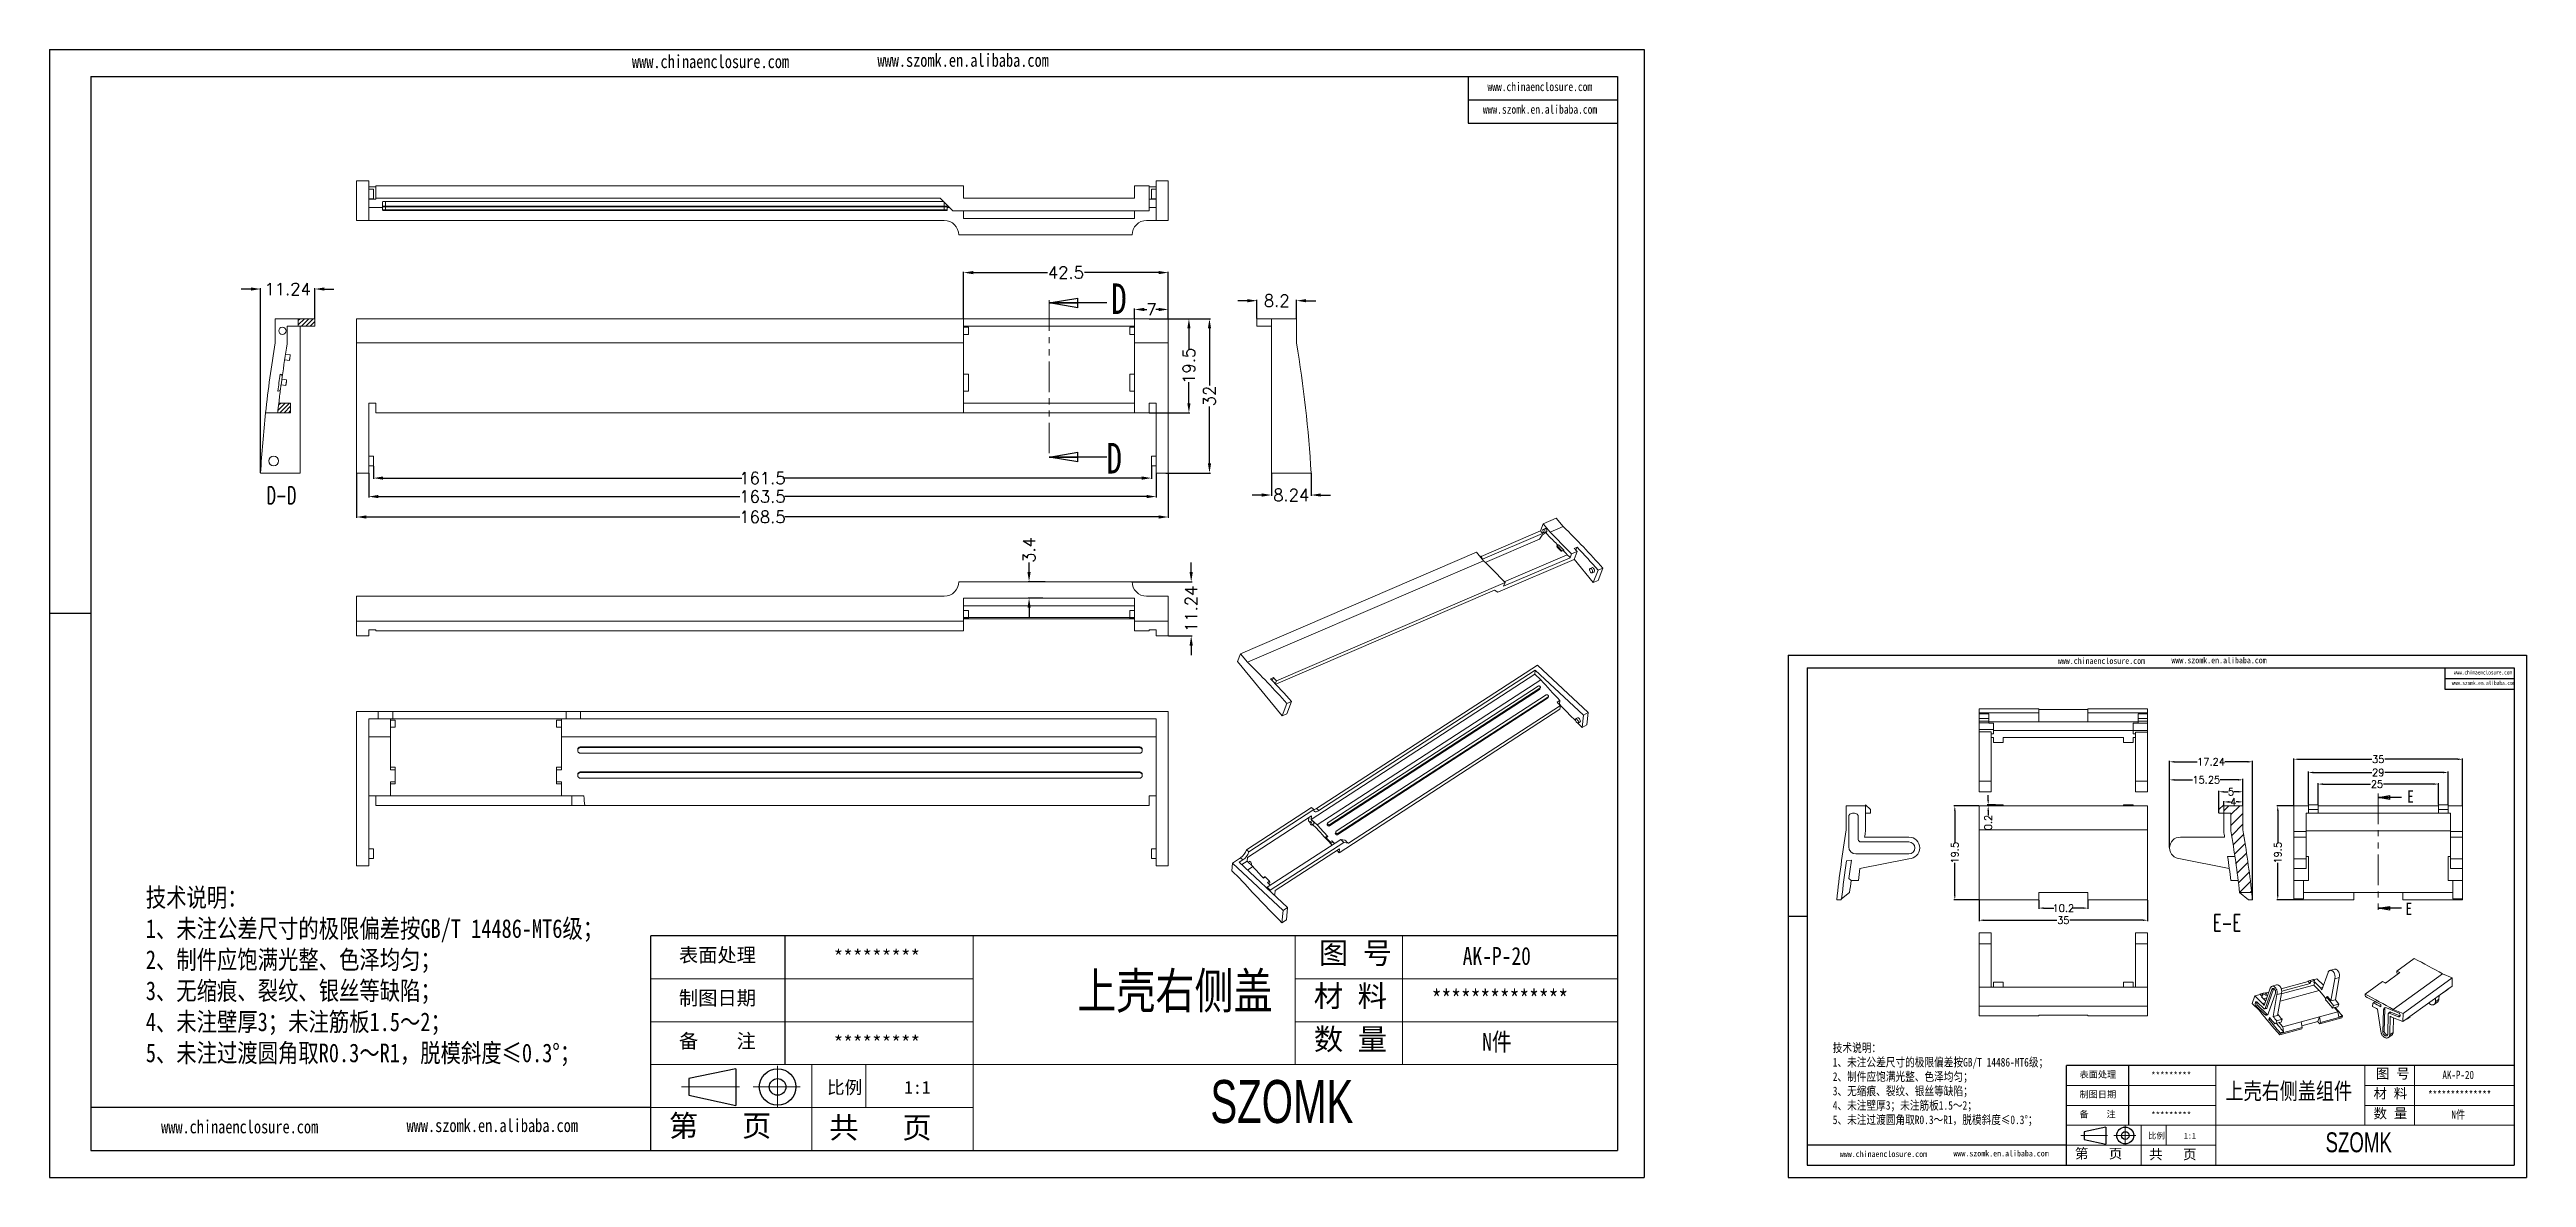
# Model space of a CAD drawing. Header units: inches. Extents: x 998 to 3526, y 519 to 940.
# Drawn here: x 2643 to 3158, y 519 to 753 of the extents above; entities that cross this region are included whole.
import ezdxf

# ---------------------------------------------------------------- set-up
doc = ezdxf.new("R2010")
doc.units = ezdxf.units.IN
doc.linetypes.add('CENTER2', pattern=[28.575, 19.05, -3.175, 3.175, -3.175])
doc.linetypes.add('PHANTOM', pattern=[12.7, 6.35, -1.27, 1.27, -1.27, 1.27, -1.27])
doc.layers.add('文字', color=81, linetype='Continuous')
for name, color, linetype, lineweight in [('粗实线', 7, 'Continuous', 30), ('细实线', 3, 'Continuous', 9), ('细点划线', 2, 'CENTER2', 9)]:
    doc.layers.add(name, color=color, linetype=linetype, lineweight=lineweight)
doc.styles.add('SLDTEXTSTYLE0', font='TXT', dxfattribs={"width": 0.75})
doc.styles.add('SLDTEXTSTYLE2', font='TXT', dxfattribs={"width": 0.6, "bigfont": 'bigfont'})
doc.styles.get("Standard").update_dxf_attribs({"font": 'txt', "bigfont": 'gbcbig.shx'})
doc.styles.add('宋体', font='', dxfattribs={"width": 0.8, "height": 3.5})
doc.styles.add('长仿宋', font='', dxfattribs={"width": 0.7, "height": 4})
doc.styles.get('宋体').set_extended_font_data('SimSun')
doc.styles.get('长仿宋').set_extended_font_data('SimSun')
doc.dimstyles.new('1.5', dxfattribs={"dimtxt": 1.5, "dimasz": 1, "dimexe": 0.18, "dimexo": 0.0625, "dimgap": 0.1, "dimtad": 0, "dimzin": 12, "dimdsep": 46, "dimtxsty": 'Standard', "dimcen": 0.5, "dimclrd": 3, "dimclre": 3, "dimadec": 0, "dimazin": 0, "dimtfac": 1, "dimtofl": 0, "dimtmove": 0, "dimatfit": 3, "dimfxl": 1, "dimtolj": 1, "dimtzin": 0, "dimarcsym": 0})
doc.dimstyles.new('2.5', dxfattribs={"dimtxt": 2.5, "dimasz": 2, "dimexe": 0.18, "dimexo": 0.0625, "dimgap": 0.09, "dimtad": 0, "dimzin": 12, "dimdsep": 46, "dimtxsty": 'Standard', "dimcen": 2, "dimclrd": 3, "dimclre": 3, "dimadec": 0, "dimazin": 0, "dimtfac": 1, "dimtofl": 0, "dimtmove": 0, "dimatfit": 3, "dimfxl": 1, "dimtolj": 1, "dimtzin": 0, "dimarcsym": 0})

msp = doc.modelspace()

# ---------------------------------------------------------------- texts
at = {"color": 7, "linetype": 'Continuous', "attachment_point": 1, "style": 'SLDTEXTSTYLE0'}
for s, insert, char_height in [('D', (2863.717, 704.595), 6.35), ('D', (2862.745, 671.487), 6.35), ('E', (3132.847, 599.358), 2.54), ('E', (3132.494, 576.082), 2.54)]:
    msp.add_mtext(s, dxfattribs=dict(at, insert=insert, char_height=char_height))
at = {"color": 0, "linetype": 'Continuous', "lineweight": 0, "char_height": 3.5, "attachment_point": 2, "style": 'SLDTEXTSTYLE2'}
for s, insert in [('D-D', (2691.473, 662.356)), ('E-E', (3095.408, 573.642))]:
    msp.add_mtext(s, dxfattribs=dict(at, insert=insert))
at = {"attachment_point": 1}
for s, insert, char_height, width in [('{\\fSimHei|b0|i0|c134|p49;表面处理}', (2773.995, 566.672), 2.93276, 1666.83597), ('{\\fSimHei|b0|i0|c134|p49;*********}', (2806.117, 566.295), 2.93276, 1666.83597), ('{\\fSimHei|b0|i0|c134|p49;制图日期}', (2773.995, 557.755), 2.93276, 1666.83597), ('{\\fSimHei|b0|i0|c134|p49;备    注}', (2773.995, 548.837), 2.93276, 1666.83597), ('{\\fSimHei|b0|i0|c134|p49;*********}', (2806.117, 548.46), 2.93276, 1666.83597), ('{\\fSimHei|b0|i0|c134|p49;表面处理}', (3064.78, 541.092), 1.35776, 771.68332), ('{\\fSimHei|b0|i0|c134|p49;*********}', (3079.651, 540.918), 1.35776, 771.68332), ('{\\fSimHei|b0|i0|c134|p49;制图日期}', (3064.78, 536.964), 1.35776, 771.68332), ('{\\fSimHei|b0|i0|c134|p49;备    注}', (3064.78, 532.835), 1.35776, 771.68332), ('{\\fSimHei|b0|i0|c134|p49;*********}', (3079.651, 532.661), 1.35776, 771.68332)]:
    msp.add_mtext(s, dxfattribs=dict(at, insert=insert, char_height=char_height, width=width))
at = {"layer": '文字', "color": 0, "attachment_point": 1, "style": '宋体'}
for s, insert, char_height, width in [('www.chinaenclosure.com', (2764.241, 752.009), 2.72488, 47.87346), ('www.szomk.en.alibaba.com', (2815.208, 752.278), 2.72488, 47.87346), ('www.chinaenclosure.com', (2941.854, 746.333), 1.81658, 31.91564), ('www.szomk.en.alibaba.com', (2940.905, 741.629), 1.81658, 31.91564), ('www.chinaenclosure.com', (3060.264, 626.896), 1.26152, 22.16364), ('www.szomk.en.alibaba.com', (3083.86, 627.021), 1.26152, 22.16364), ('www.chinaenclosure.com', (3142.492, 624.269), 0.84101, 14.77576), ('www.szomk.en.alibaba.com', (3142.053, 622.091), 0.84101, 14.77576), ('{\\H1.111x;技术说明：\\P1、未注公差尺寸的极限偏差按GB/T 14486-MT6级；\\P2、制件应饱满光整、色泽均匀；\\P3、无缩痕、裂纹、银丝等缺陷；\\P4、未注壁厚3；未注筋板1.5～2；\\P5、未注过渡圆角取R0.3～R1，脱模斜度≤0.3%%D；}', (2663.319, 579.086), 3.48351, 126.88101), ('{\\H1.111x;AK-P-20}', (2936.718, 566.874), 3.34417, 38.66232), ('上壳右侧盖', (2856.71, 561.504), 7.4315, 95.0088), ('{\\H1.111x;**************}', (2930.285, 557.956), 3.34417, 38.66232), ('{\\H1.111x;N件}', (2940.763, 549.038), 3.34417, 38.66232), ('{\\H1.111x;技术说明：\\P1、未注公差尺寸的极限偏差按GB/T 14486-MT6级；\\P2、制件应饱满光整、色泽均匀；\\P3、无缩痕、裂纹、银丝等缺陷；\\P4、未注壁厚3；未注筋板1.5～2；\\P5、未注过渡圆角取R0.3～R1，脱模斜度≤0.3%%D；}', (3013.541, 546.839), 1.61273, 58.74121), ('{\\H1.111x;AK-P-20}', (3140.115, 541.186), 1.54823, 17.89922), ('上壳右侧盖组件', (3095.087, 538.7), 3.4405, 43.98556), ('{\\H1.111x;**************}', (3137.137, 537.057), 1.54823, 17.89922), ('www.chinaenclosure.com', (2666.487, 530.922), 2.72488, 47.87346), ('www.szomk.en.alibaba.com', (2717.454, 531.192), 2.72488, 47.87346), ('{\\H1.111x;N件}', (3141.987, 532.928), 1.54823, 17.89922), ('www.chinaenclosure.com', (3015.008, 524.541), 1.26152, 22.16364), ('www.szomk.en.alibaba.com', (3038.603, 524.666), 1.26152, 22.16364)]:
    msp.add_mtext(s, dxfattribs=dict(at, insert=insert, char_height=char_height, width=width))
at = {"layer": '粗实线', "attachment_point": 1, "style": '长仿宋'}
for insert, char_height, width in [((2884.328, 539.257), 8.91778, 100.00404), ((3115.86, 528.4), 4.1286, 46.29817)]:
    msp.add_mtext('{\\fSTXinwei|b0|i0|c134|p2;SZOMK}', dxfattribs=dict(at, insert=insert, char_height=char_height, width=width))
at = {"layer": '细实线', "color": 7, "attachment_point": 1}
for s, insert, char_height, width in [('{\\fSimSun|b0|i0|c134|p54;图 号}', (2906.849, 567.849), 4.45889, 22.29444), ('{\\fSimSun|b0|i0|c134|p54;材 料   }', (2905.792, 558.932), 4.45889, 22.29444), ('{\\fSimSun|b0|i0|c134|p54;数 量}', (2905.814, 549.97), 4.45889, 20.14582), ('{\\fSimSun|b0|i0|c134|p54;图 号}', (3126.287, 541.637), 2.0643, 10.3215), ('{\\fSimSun|b0|i0|c134|p54;比例}', (2804.742, 539.072), 2.67533, 11.74388), ('{\\fSimSun|b0|i0|c134|p54;1:1}', (2820.767, 539.072), 2.67533, 11.74388), ('{\\fSimSun|b0|i0|c134|p54;材 料   }', (3125.797, 537.509), 2.0643, 10.3215), ('{\\fSimSun|b0|i0|c134|p54;第   页}', (2771.931, 531.999), 4.45889, 33.44166), ('{\\fSimSun|b0|i0|c134|p54; 共   页}', (2802.167, 531.62), 4.45889, 33.44166), ('{\\fSimSun|b0|i0|c134|p54;数 量}', (3125.807, 533.36), 2.0643, 9.32677), ('{\\fSimSun|b0|i0|c134|p54;第   页}', (3063.825, 525.04), 2.0643, 15.48225), ('{\\fSimSun|b0|i0|c134|p54;比例}', (3079.015, 528.315), 1.23858, 5.43698), ('{\\fSimSun|b0|i0|c134|p54; 共   页}', (3077.822, 524.865), 2.0643, 15.48225), ('{\\fSimSun|b0|i0|c134|p54;1:1}', (3086.433, 528.315), 1.23858, 5.43698)]:
    msp.add_mtext(s, dxfattribs=dict(at, insert=insert, char_height=char_height, width=width))

# ---------------------------------------------------------------- blocks, each defined once
blk = doc.blocks.new('_CLOSED')
at = {"color": 0, "linetype": 'ByBlock', "lineweight": -2}
for p, q in [((-1, 0.166667), (0, 0)), ((-1, 0.166667), (-1, -0.166667)), ((0, 0), (-1, -0.166667)), ((0, 0), (-1, 0))]:
    blk.add_line(p, q, dxfattribs=at)
blk = doc.blocks.new('*D213')
at = {"color": 3, "lineweight": -2}
for p, q in [((2707.09, 665.18), (2707.09, 655.94)), ((2875.59, 665.18), (2875.59, 655.94)), ((2709.09, 656.12), (2786.67, 656.12)), ((2873.59, 656.12), (2796.01, 656.12))]:
    blk.add_line(p, q, dxfattribs=at)
at = {"color": 3}
for points in [[(2709.09, 656.45), (2709.09, 655.78), (2707.09, 656.12)], [(2873.59, 656.45), (2873.59, 655.78), (2875.59, 656.12)]]:
    blk.add_solid(points, dxfattribs=at)
at = {"layer": 'Defpoints', "color": 0}
for p in [(2707.09, 665.24), (2875.59, 665.24), (2875.59, 656.12)]:
    blk.add_point(p, dxfattribs=at)
at = {"color": 0, "insert": (2791.34, 656.12), "char_height": 2.5, "attachment_point": 5}
blk.add_mtext('\\A1;168.5', dxfattribs=at)
blk = doc.blocks.new('*D214')
at = {"color": 3, "lineweight": -2}
for p, q in [((2709.59, 665.18), (2709.59, 660.17)), ((2873.09, 665.18), (2873.09, 660.17)), ((2711.59, 660.35), (2786.67, 660.35)), ((2871.09, 660.35), (2796.01, 660.35))]:
    blk.add_line(p, q, dxfattribs=at)
at = {"color": 3}
for points in [[(2711.59, 660.69), (2711.59, 660.02), (2709.59, 660.35)], [(2871.09, 660.69), (2871.09, 660.02), (2873.09, 660.35)]]:
    blk.add_solid(points, dxfattribs=at)
at = {"layer": 'Defpoints', "color": 0}
for p in [(2709.59, 665.24), (2873.09, 665.24), (2873.09, 660.35)]:
    blk.add_point(p, dxfattribs=at)
at = {"color": 0, "insert": (2791.34, 660.35), "char_height": 2.5, "attachment_point": 5}
blk.add_mtext('\\A1;163.5', dxfattribs=at)
blk = doc.blocks.new('*D215')
at = {"color": 3, "lineweight": -2}
for p, q in [((2710.59, 666.68), (2710.59, 664.01)), ((2712.59, 664.19), (2787.08, 664.19)), ((2870.09, 664.19), (2795.6, 664.19)), ((2872.09, 666.68), (2872.09, 664.01))]:
    blk.add_line(p, q, dxfattribs=at)
at = {"color": 3}
for points in [[(2712.59, 664.53), (2712.59, 663.86), (2710.59, 664.19)], [(2870.09, 664.53), (2870.09, 663.86), (2872.09, 664.19)]]:
    blk.add_solid(points, dxfattribs=at)
at = {"layer": 'Defpoints', "color": 0}
for p in [(2710.59, 666.74), (2710.59, 664.19), (2872.09, 666.74)]:
    blk.add_point(p, dxfattribs=at)
at = {"color": 0, "insert": (2791.34, 664.19), "char_height": 2.5, "attachment_point": 5}
blk.add_mtext('\\A1;161.5', dxfattribs=at)
blk = doc.blocks.new('*D216')
at = {"color": 3, "lineweight": -2}
for p, q in [((2868.59, 697.31), (2868.59, 699.37)), ((2875.59, 697.31), (2875.59, 699.37)), ((2870.59, 699.19), (2871.17, 699.19)), ((2873.59, 699.19), (2873.01, 699.19))]:
    blk.add_line(p, q, dxfattribs=at)
at = {"color": 3}
for points in [[(2870.59, 699.52), (2870.59, 698.85), (2868.59, 699.19)], [(2873.59, 699.52), (2873.59, 698.85), (2875.59, 699.19)]]:
    blk.add_solid(points, dxfattribs=at)
at = {"layer": 'Defpoints', "color": 0}
for p in [(2868.59, 699.19), (2868.59, 697.24), (2875.59, 697.24)]:
    blk.add_point(p, dxfattribs=at)
at = {"color": 0, "insert": (2872.09, 699.19), "char_height": 2.5, "attachment_point": 5}
blk.add_mtext('\\A1;7', dxfattribs=at)
blk = doc.blocks.new('*D217')
at = {"color": 3, "lineweight": -2}
for p, q in [((2833.09, 697.31), (2833.09, 707.02)), ((2835.09, 706.84), (2850.5, 706.84)), ((2873.59, 706.84), (2858.18, 706.84)), ((2875.59, 697.31), (2875.59, 707.02))]:
    blk.add_line(p, q, dxfattribs=at)
at = {"color": 3}
for points in [[(2835.09, 707.17), (2835.09, 706.51), (2833.09, 706.84)], [(2873.59, 707.17), (2873.59, 706.51), (2875.59, 706.84)]]:
    blk.add_solid(points, dxfattribs=at)
at = {"layer": 'Defpoints', "color": 0}
for p in [(2833.09, 706.84), (2833.09, 697.24), (2875.59, 697.24)]:
    blk.add_point(p, dxfattribs=at)
at = {"color": 0, "insert": (2854.34, 706.84), "char_height": 2.5, "attachment_point": 5}
blk.add_mtext('\\A1;42.5', dxfattribs=at)
blk = doc.blocks.new('*D219')
at = {"color": 3, "lineweight": -2}
for p, q in [((2872.15, 697.24), (2884.33, 697.24)), ((2884.15, 695.24), (2884.15, 683.42)), ((2884.15, 667.24), (2884.15, 679.07)), ((2875.05, 665.24), (2884.33, 665.24))]:
    blk.add_line(p, q, dxfattribs=at)
at = {"color": 3}
for points in [[(2883.81, 695.24), (2884.48, 695.24), (2884.15, 697.24)], [(2883.81, 667.24), (2884.48, 667.24), (2884.15, 665.24)]]:
    blk.add_solid(points, dxfattribs=at)
at = {"layer": 'Defpoints', "color": 0}
for p in [(2872.09, 697.24), (2884.15, 697.24), (2874.99, 665.24)]:
    blk.add_point(p, dxfattribs=at)
at = {"color": 0, "insert": (2884.15, 681.24), "char_height": 2.5, "attachment_point": 5, "rotation": 90}
blk.add_mtext('\\A1;32', dxfattribs=at)
blk = doc.blocks.new('*D220')
at = {"color": 3, "lineweight": -2}
for p, q in [((2871.65, 697.24), (2880.05, 697.24)), ((2879.87, 695.24), (2879.87, 690.92)), ((2879.87, 679.74), (2879.87, 684.07)), ((2871.65, 677.74), (2880.05, 677.74))]:
    blk.add_line(p, q, dxfattribs=at)
at = {"color": 3}
for points in [[(2879.54, 695.24), (2880.21, 695.24), (2879.87, 697.24)], [(2879.54, 679.74), (2880.21, 679.74), (2879.87, 677.74)]]:
    blk.add_solid(points, dxfattribs=at)
at = {"layer": 'Defpoints', "color": 0}
for p in [(2871.59, 697.24), (2879.87, 697.24), (2871.59, 677.74)]:
    blk.add_point(p, dxfattribs=at)
at = {"color": 0, "insert": (2879.87, 687.49), "char_height": 2.5, "attachment_point": 5, "rotation": 90}
blk.add_mtext('\\A1;19.5', dxfattribs=at)
blk = doc.blocks.new('*D221')
at = {"color": 3, "lineweight": -2}
for p, q in [((2897.01, 665.18), (2897.01, 660.5)), ((2905.25, 665.18), (2905.25, 660.5)), ((2895.01, 660.68), (2893.01, 660.68)), ((2907.25, 660.68), (2909.25, 660.68))]:
    blk.add_line(p, q, dxfattribs=at)
at = {"color": 3}
for points in [[(2895.01, 661.01), (2895.01, 660.34), (2897.01, 660.68)], [(2907.25, 661.01), (2907.25, 660.34), (2905.25, 660.68)]]:
    blk.add_solid(points, dxfattribs=at)
at = {"layer": 'Defpoints', "color": 0}
for p in [(2897.01, 665.24), (2905.25, 665.24), (2905.25, 660.68)]:
    blk.add_point(p, dxfattribs=at)
at = {"color": 0, "insert": (2901.13, 660.68), "char_height": 2.5, "attachment_point": 5}
blk.add_mtext('\\A1;8.24', dxfattribs=at)
blk = doc.blocks.new('*D223')
at = {"color": 3, "lineweight": -2}
for p, q in [((2892.01, 701.01), (2890.01, 701.01)), ((2894.01, 697.31), (2894.01, 701.19)), ((2902.21, 697.31), (2902.21, 701.19)), ((2904.21, 701.01), (2906.21, 701.01))]:
    blk.add_line(p, q, dxfattribs=at)
at = {"color": 3}
for points in [[(2892.01, 701.34), (2892.01, 700.67), (2894.01, 701.01)], [(2904.21, 701.34), (2904.21, 700.67), (2902.21, 701.01)]]:
    blk.add_solid(points, dxfattribs=at)
at = {"layer": 'Defpoints', "color": 0}
for p in [(2894.01, 701.01), (2894.01, 697.24), (2902.21, 697.24)]:
    blk.add_point(p, dxfattribs=at)
at = {"color": 0, "insert": (2898.11, 701.01), "char_height": 2.5, "attachment_point": 5}
blk.add_mtext('\\A1;8.2', dxfattribs=at)
blk = doc.blocks.new('*D224')
at = {"color": 3, "lineweight": -2}
for p, q in [((2685.14, 703.43), (2683.14, 703.43)), ((2687.14, 665.31), (2687.14, 703.61)), ((2698.38, 697.31), (2698.38, 703.61)), ((2700.38, 703.43), (2702.38, 703.43))]:
    blk.add_line(p, q, dxfattribs=at)
at = {"color": 3}
for points in [[(2685.14, 703.76), (2685.14, 703.1), (2687.14, 703.43)], [(2700.38, 703.76), (2700.38, 703.1), (2698.38, 703.43)]]:
    blk.add_solid(points, dxfattribs=at)
at = {"layer": 'Defpoints', "color": 0}
for p in [(2698.38, 703.43), (2698.38, 697.24), (2687.14, 665.24)]:
    blk.add_point(p, dxfattribs=at)
at = {"color": 0, "insert": (2692.76, 703.43), "char_height": 2.5, "attachment_point": 5}
blk.add_mtext('\\A1;11.24', dxfattribs=at)
blk = doc.blocks.new('*D225')
at = {"color": 3, "lineweight": -2}
for p, q in [((2880.35, 644.68), (2880.35, 646.68)), ((2868.15, 642.68), (2880.53, 642.68)), ((2875.65, 631.44), (2880.53, 631.44)), ((2880.35, 629.44), (2880.35, 627.44))]:
    blk.add_line(p, q, dxfattribs=at)
at = {"color": 3}
for points in [[(2880.01, 644.68), (2880.68, 644.68), (2880.35, 642.68)], [(2880.01, 629.44), (2880.68, 629.44), (2880.35, 631.44)]]:
    blk.add_solid(points, dxfattribs=at)
at = {"layer": 'Defpoints', "color": 0}
for p in [(2868.09, 642.68), (2880.35, 642.68), (2875.59, 631.44)]:
    blk.add_point(p, dxfattribs=at)
at = {"color": 0, "insert": (2880.35, 637.06), "char_height": 2.5, "attachment_point": 5, "rotation": 90}
blk.add_mtext('\\A1;11.24', dxfattribs=at)
blk = doc.blocks.new('*D226')
at = {"color": 3, "lineweight": -2}
for p, q in [((2846.69, 644.68), (2846.69, 646.68)), ((2850.03, 642.68), (2846.51, 642.68)), ((2849.52, 639.28), (2846.51, 639.28)), ((2846.69, 637.28), (2846.69, 635.28))]:
    blk.add_line(p, q, dxfattribs=at)
at = {"color": 3}
for points in [[(2846.36, 644.68), (2847.02, 644.68), (2846.69, 642.68)], [(2846.36, 637.28), (2847.02, 637.28), (2846.69, 639.28)]]:
    blk.add_solid(points, dxfattribs=at)
at = {"layer": 'Defpoints', "color": 0}
for p in [(2846.69, 642.68), (2849.58, 639.28), (2850.09, 642.68)]:
    blk.add_point(p, dxfattribs=at)
at = {"color": 0, "insert": (2846.69, 649.27), "char_height": 2.5, "attachment_point": 5, "rotation": 90}
blk.add_mtext('\\A1;3.4', dxfattribs=at)
blk = doc.blocks.new('*D201')
at = {"color": 3, "lineweight": -2}
for p, q in [((3043.92, 576.61), (3043.92, 572.25)), ((3078.92, 576.61), (3078.92, 572.25)), ((3044.92, 572.43), (3060.07, 572.43)), ((3077.92, 572.43), (3062.77, 572.43))]:
    blk.add_line(p, q, dxfattribs=at)
at = {"color": 3}
for points in [[(3044.92, 572.59), (3044.92, 572.26), (3043.92, 572.43)], [(3077.92, 572.59), (3077.92, 572.26), (3078.92, 572.43)]]:
    blk.add_solid(points, dxfattribs=at)
at = {"layer": 'Defpoints', "color": 0}
for p in [(3043.92, 576.67), (3078.92, 576.67), (3078.92, 572.43)]:
    blk.add_point(p, dxfattribs=at)
at = {"color": 0, "insert": (3061.42, 572.43), "char_height": 1.5, "attachment_point": 5}
blk.add_mtext('\\A1;35', dxfattribs=at)
blk = doc.blocks.new('*D202')
at = {"color": 3, "lineweight": -2}
for p, q in [((3056.32, 576.61), (3056.32, 574.76)), ((3066.52, 576.61), (3066.52, 574.76)), ((3057.32, 574.94), (3059.44, 574.94)), ((3065.52, 574.94), (3063.39, 574.94))]:
    blk.add_line(p, q, dxfattribs=at)
at = {"color": 3}
for points in [[(3057.32, 575.11), (3057.32, 574.78), (3056.32, 574.94)], [(3065.52, 575.11), (3065.52, 574.78), (3066.52, 574.94)]]:
    blk.add_solid(points, dxfattribs=at)
at = {"layer": 'Defpoints', "color": 0}
for p in [(3056.32, 576.67), (3066.52, 576.67), (3066.52, 574.94)]:
    blk.add_point(p, dxfattribs=at)
at = {"color": 0, "insert": (3061.42, 574.94), "char_height": 1.5, "attachment_point": 5}
blk.add_mtext('\\A1;10.2', dxfattribs=at)
blk = doc.blocks.new('*D203')
at = {"color": 3, "lineweight": -2}
for p, q in [((3043.85, 596.17), (3038.7, 596.17)), ((3038.88, 595.17), (3038.88, 588.52)), ((3038.88, 577.67), (3038.88, 584.32)), ((3043.85, 576.67), (3038.7, 576.67))]:
    blk.add_line(p, q, dxfattribs=at)
at = {"color": 3}
for points in [[(3038.71, 595.17), (3039.04, 595.17), (3038.88, 596.17)], [(3038.71, 577.67), (3039.04, 577.67), (3038.88, 576.67)]]:
    blk.add_solid(points, dxfattribs=at)
at = {"layer": 'Defpoints', "color": 0}
for p in [(3038.88, 596.17), (3043.92, 596.17), (3043.92, 576.67)]:
    blk.add_point(p, dxfattribs=at)
at = {"color": 0, "insert": (3038.88, 586.42), "char_height": 1.5, "attachment_point": 5, "rotation": 90}
blk.add_mtext('\\A1;19.5', dxfattribs=at)
blk = doc.blocks.new('*D204')
at = {"color": 3, "lineweight": -2}
for p, q in [((3045.81, 597.37), (3045.81, 598.37)), ((3047.33, 596.37), (3045.63, 596.37)), ((3047.33, 596.17), (3045.63, 596.17)), ((3045.81, 595.17), (3045.81, 594.17))]:
    blk.add_line(p, q, dxfattribs=at)
at = {"color": 3}
for points in [[(3045.64, 597.37), (3045.97, 597.37), (3045.81, 596.37)], [(3045.64, 595.17), (3045.97, 595.17), (3045.81, 596.17)]]:
    blk.add_solid(points, dxfattribs=at)
at = {"layer": 'Defpoints', "color": 0}
for p in [(3045.81, 596.37), (3047.39, 596.37), (3047.39, 596.17)]:
    blk.add_point(p, dxfattribs=at)
at = {"color": 0, "insert": (3045.81, 592.7), "char_height": 1.5, "attachment_point": 5, "rotation": 90}
blk.add_mtext('\\A1;0.2', dxfattribs=at)
blk = doc.blocks.new('*D205')
at = {"color": 3, "lineweight": -2}
for p, q in [((3093.71, 594.74), (3093.71, 599.27)), ((3094.71, 599.09), (3095.61, 599.09)), ((3097.71, 599.09), (3096.81, 599.09)), ((3098.71, 596.24), (3098.71, 599.27))]:
    blk.add_line(p, q, dxfattribs=at)
at = {"color": 3}
for points in [[(3094.71, 599.25), (3094.71, 598.92), (3093.71, 599.09)], [(3097.71, 599.25), (3097.71, 598.92), (3098.71, 599.09)]]:
    blk.add_solid(points, dxfattribs=at)
at = {"layer": 'Defpoints', "color": 0}
for p in [(3098.71, 599.09), (3093.71, 594.67), (3098.71, 596.17)]:
    blk.add_point(p, dxfattribs=at)
at = {"color": 0, "insert": (3096.21, 599.09), "char_height": 1.5, "attachment_point": 5}
blk.add_mtext('\\A1;5', dxfattribs=at)
blk = doc.blocks.new('*D206')
at = {"color": 3, "lineweight": -2}
for p, q in [((3094.71, 596.24), (3094.71, 597.16)), ((3095.71, 596.98), (3096.11, 596.98)), ((3097.71, 596.98), (3097.31, 596.98)), ((3098.71, 596.24), (3098.71, 597.16))]:
    blk.add_line(p, q, dxfattribs=at)
at = {"color": 3}
for points in [[(3095.71, 597.15), (3095.71, 596.82), (3094.71, 596.98)], [(3097.71, 597.15), (3097.71, 596.82), (3098.71, 596.98)]]:
    blk.add_solid(points, dxfattribs=at)
at = {"layer": 'Defpoints', "color": 0}
for p in [(3098.71, 596.98), (3094.71, 596.17), (3098.71, 596.17)]:
    blk.add_point(p, dxfattribs=at)
at = {"color": 0, "insert": (3096.71, 596.98), "char_height": 1.5, "attachment_point": 5}
blk.add_mtext('\\A1;4', dxfattribs=at)
blk = doc.blocks.new('*D207')
at = {"color": 3, "lineweight": -2}
for p, q in [((3083.46, 587.49), (3083.46, 601.74)), ((3098.71, 596.24), (3098.71, 601.74)), ((3084.46, 601.56), (3088.24, 601.56)), ((3097.71, 601.56), (3093.94, 601.56))]:
    blk.add_line(p, q, dxfattribs=at)
at = {"color": 3}
for points in [[(3084.46, 601.73), (3084.46, 601.4), (3083.46, 601.56)], [(3097.71, 601.73), (3097.71, 601.4), (3098.71, 601.56)]]:
    blk.add_solid(points, dxfattribs=at)
at = {"layer": 'Defpoints', "color": 0}
for p in [(3098.71, 601.56), (3098.71, 596.17), (3083.46, 587.42)]:
    blk.add_point(p, dxfattribs=at)
at = {"color": 0, "insert": (3091.09, 601.56), "char_height": 1.5, "attachment_point": 5}
blk.add_mtext('\\A1;15.25', dxfattribs=at)
blk = doc.blocks.new('*D208')
at = {"color": 3, "lineweight": -2}
for p, q in [((3083.46, 587.49), (3083.46, 605.49)), ((3084.46, 605.31), (3089.23, 605.31)), ((3099.7, 605.31), (3094.93, 605.31)), ((3100.7, 576.74), (3100.7, 605.49))]:
    blk.add_line(p, q, dxfattribs=at)
at = {"color": 3}
for points in [[(3084.46, 605.47), (3084.46, 605.14), (3083.46, 605.31)], [(3099.7, 605.47), (3099.7, 605.14), (3100.7, 605.31)]]:
    blk.add_solid(points, dxfattribs=at)
at = {"layer": 'Defpoints', "color": 0}
for p in [(3083.46, 605.31), (3083.46, 587.42), (3100.7, 576.67)]:
    blk.add_point(p, dxfattribs=at)
at = {"color": 0, "insert": (3092.08, 605.31), "char_height": 1.5, "attachment_point": 5}
blk.add_mtext('\\A1;17.24', dxfattribs=at)
blk = doc.blocks.new('*D209')
at = {"color": 3, "lineweight": -2}
for p, q in [((3114.29, 596.44), (3114.29, 600.86)), ((3115.29, 600.68), (3125.18, 600.68)), ((3138.29, 600.68), (3127.88, 600.68)), ((3139.29, 596.44), (3139.29, 600.86))]:
    blk.add_line(p, q, dxfattribs=at)
at = {"color": 3}
for points in [[(3115.29, 600.85), (3115.29, 600.51), (3114.29, 600.68)], [(3138.29, 600.85), (3138.29, 600.51), (3139.29, 600.68)]]:
    blk.add_solid(points, dxfattribs=at)
at = {"layer": 'Defpoints', "color": 0}
for p in [(3139.29, 600.68), (3114.29, 596.37), (3139.29, 596.37)]:
    blk.add_point(p, dxfattribs=at)
at = {"color": 0, "insert": (3126.53, 600.68), "char_height": 1.5, "attachment_point": 5}
blk.add_mtext('\\A1;25', dxfattribs=at)
blk = doc.blocks.new('*D210')
at = {"color": 3, "lineweight": -2}
for p, q in [((3112.29, 596.44), (3112.29, 603.27)), ((3113.29, 603.09), (3125.44, 603.09)), ((3140.29, 603.09), (3128.14, 603.09)), ((3141.29, 596.44), (3141.29, 603.27))]:
    blk.add_line(p, q, dxfattribs=at)
at = {"color": 3}
for points in [[(3113.29, 603.26), (3113.29, 602.92), (3112.29, 603.09)], [(3140.29, 603.26), (3140.29, 602.92), (3141.29, 603.09)]]:
    blk.add_solid(points, dxfattribs=at)
at = {"layer": 'Defpoints', "color": 0}
for p in [(3112.29, 603.09), (3112.29, 596.37), (3141.29, 596.37)]:
    blk.add_point(p, dxfattribs=at)
at = {"color": 0, "insert": (3126.79, 603.09), "char_height": 1.5, "attachment_point": 5}
blk.add_mtext('\\A1;29', dxfattribs=at)
blk = doc.blocks.new('*D211')
at = {"color": 3, "lineweight": -2}
for p, q in [((3109.29, 596.24), (3109.29, 606.02)), ((3110.29, 605.84), (3125.44, 605.84)), ((3143.29, 605.84), (3128.14, 605.84)), ((3144.29, 596.24), (3144.29, 606.02))]:
    blk.add_line(p, q, dxfattribs=at)
at = {"color": 3}
for points in [[(3110.29, 606), (3110.29, 605.67), (3109.29, 605.84)], [(3143.29, 606), (3143.29, 605.67), (3144.29, 605.84)]]:
    blk.add_solid(points, dxfattribs=at)
at = {"layer": 'Defpoints', "color": 0}
for p in [(3144.29, 605.84), (3109.29, 596.17), (3144.29, 596.17)]:
    blk.add_point(p, dxfattribs=at)
at = {"color": 0, "insert": (3126.79, 605.84), "char_height": 1.5, "attachment_point": 5}
blk.add_mtext('\\A1;35', dxfattribs=at)
blk = doc.blocks.new('*D212')
at = {"color": 3, "lineweight": -2}
for p, q in [((3109.23, 596.17), (3105.75, 596.17)), ((3105.93, 595.17), (3105.93, 588.52)), ((3105.93, 577.67), (3105.93, 584.32)), ((3109.23, 576.67), (3105.75, 576.67))]:
    blk.add_line(p, q, dxfattribs=at)
at = {"color": 3}
for points in [[(3105.76, 595.17), (3106.1, 595.17), (3105.93, 596.17)], [(3105.76, 577.67), (3106.1, 577.67), (3105.93, 576.67)]]:
    blk.add_solid(points, dxfattribs=at)
at = {"layer": 'Defpoints', "color": 0}
for p in [(3105.93, 596.17), (3109.29, 596.17), (3109.29, 576.67)]:
    blk.add_point(p, dxfattribs=at)
at = {"color": 0, "insert": (3105.93, 586.42), "char_height": 1.5, "attachment_point": 5, "rotation": 90}
blk.add_mtext('\\A1;19.5', dxfattribs=at)

# ---------------------------------------------------------------- dimensions: what is measured, and where the dimension line sits
for base, p1, p2, dimstyle, picture, middle in [((2698.375, 703.431), (2687.138, 665.244), (2698.375, 697.244), '2.5', '*D224', (2692.757, 703.431)), ((2833.089, 706.839), (2875.589, 697.244), (2833.089, 697.244), '2.5', '*D217', (2854.339, 706.839)), ((2868.589, 699.186), (2875.589, 697.244), (2868.589, 697.244), '2.5', '*D216', (2872.089, 699.186)), ((2894.008, 701.006), (2902.208, 697.244), (2894.008, 697.244), '2.5', '*D223', (2898.108, 701.006)), ((2875.589, 656.117), (2707.089, 665.244), (2875.589, 665.244), '2.5', '*D213', (2791.339, 656.117)), ((2873.089, 660.354), (2709.589, 665.244), (2873.089, 665.244), '2.5', '*D214', (2791.339, 660.354)), ((2710.589, 664.192), (2872.089, 666.744), (2710.589, 666.744), '2.5', '*D215', (2791.339, 664.192)), ((2905.245, 660.677), (2897.008, 665.244), (2905.245, 665.244), '2.5', '*D221', (2901.127, 660.677)), ((3144.293, 605.837), (3109.293, 596.174), (3144.293, 596.174), '1.5', '*D211', (3126.793, 605.837)), ((3083.46, 605.307), (3100.697, 576.674), (3083.46, 587.424), '1.5', '*D208', (3092.078, 605.307)), ((3098.71, 601.564), (3083.46, 587.424), (3098.71, 596.174), '1.5', '*D207', (3091.085, 601.564)), ((3098.71, 599.086), (3093.71, 594.674), (3098.71, 596.174), '1.5', '*D205', (3096.21, 599.086)), ((3098.71, 596.983), (3094.71, 596.174), (3098.71, 596.174), '1.5', '*D206', (3096.71, 596.983)), ((3078.916, 572.425), (3043.916, 576.674), (3078.916, 576.674), '1.5', '*D201', (3061.416, 572.425)), ((3066.516, 574.942), (3056.316, 576.674), (3066.516, 576.674), '1.5', '*D202', (3061.416, 574.942))]:
    dim = msp.add_linear_dim(base=base, p1=p1, p2=p2, dimstyle=dimstyle)
    dim.commit()
    dim.dimension.update_dxf_attribs({"geometry": picture, "text_midpoint": middle})
for base, p1, p2, dimstyle, picture, middle in [((2879.874, 697.244), (2871.589, 677.744), (2871.589, 697.244), '2.5', '*D220', (2879.874, 687.494)), ((2884.148, 697.244), (2874.991, 665.244), (2872.089, 697.244), '2.5', '*D219', (2884.148, 681.244)), ((2846.69, 642.676), (2849.581, 639.276), (2850.089, 642.676), '2.5', '*D226', (2846.69, 649.266)), ((2880.348, 642.676), (2875.589, 631.438), (2868.089, 642.676), '2.5', '*D225', (2880.348, 637.057)), ((3038.876, 596.174), (3043.916, 576.674), (3043.916, 596.174), '1.5', '*D203', (3038.876, 586.424)), ((3105.929, 596.174), (3109.293, 576.674), (3109.293, 596.174), '1.5', '*D212', (3105.929, 586.424))]:
    dim = msp.add_linear_dim(base=base, p1=p1, p2=p2, angle=90, dimstyle=dimstyle)
    dim.commit()
    dim.dimension.update_dxf_attribs({"geometry": picture, "text_midpoint": middle})
for base, p1, p2, picture, middle in [((3112.293, 603.09), (3141.293, 596.374), (3112.293, 596.374), '*D210', (3126.793, 603.09)), ((3139.293, 600.68), (3114.293, 596.374), (3139.293, 596.374), '*D209', (3126.534, 600.68))]:
    dim = msp.add_linear_dim(base=base, p1=p1, p2=p2, dimstyle='1.5')
    dim.commit()
    dim.dimension.update_dxf_attribs({"geometry": picture, "text_midpoint": middle, "dimtype": 160})
dim = msp.add_linear_dim(base=(3045.807, 596.374), p1=(3047.39, 596.174), p2=(3047.39, 596.374), angle=90, text='0<>', dimstyle='1.5')
dim.commit()
dim.dimension.update_dxf_attribs({"geometry": '*D204', "text_midpoint": (3045.807, 592.699), "dimtype": 160})

# ---------------------------------------------------------------- hatches: boundary and pattern name
at = {"linetype": 'Continuous', "lineweight": 0}
h = msp.add_hatch(dxfattribs=at)
h.set_pattern_fill('ANSI31', color=4, scale=0.2, style=0)
h.paths.add_polyline_path([(2694.975, 695.744), (2698.375, 695.744), (2698.375, 697.244), (2694.975, 697.244)], flags=0)
h = msp.add_hatch(dxfattribs=at)
h.set_pattern_fill('ANSI31', color=4, scale=0.2, style=0)
edge = h.paths.add_edge_path(flags=0)
edge.add_arc((2946.461, 649.744), 257.286, 173.30397, 173.75222)
edge.add_line((2690.704, 677.744), (2693.375, 677.744))
edge.add_line((2693.375, 677.744), (2693.375, 679.744))
edge.add_line((2693.375, 679.744), (2690.93, 679.744))
h = msp.add_hatch()
h.set_pattern_fill('ANSI31', color=4, scale=0.5, style=0)
h.set_pattern_definition([(45, (-5.8798, 0), (-1.122532, 1.122532), [])])
edge = h.paths.add_edge_path(flags=0)
edge.add_line((3094.71, 596.174), (3094.71, 594.674))
edge.add_line((3094.71, 594.674), (3096.21, 594.674))
edge.add_line((3096.21, 594.674), (3096.21, 590.968))
edge.add_arc((2842.424, 548.674), 257.286, 6.58281, 9.46144, ccw=False)
edge.add_line((3098.014, 578.169), (3100.53, 578.169))
edge.add_arc((2842.424, 548.674), 259.786, 6.51918, 9.4157)
edge.add_line((3098.71, 591.174), (3098.71, 596.174))
edge.add_line((3098.71, 596.174), (3094.71, 596.174))

# ---------------------------------------------------------------- linework, layer by layer
for p, q in [((2643.331, 753.132), (2974.403, 753.132)), ((2643.331, 753.132), (2643.331, 519.041)), ((2974.403, 753.132), (2974.403, 519.041)), ((2651.897, 747.559), (2968.829, 747.559)), ((2651.897, 747.559), (2651.897, 524.614)), ((2937.865, 747.559), (2937.865, 737.882)), ((2968.829, 747.559), (2968.829, 524.614)), ((2937.865, 742.72), (2968.829, 742.72)), ((2937.865, 737.882), (2968.829, 737.882)), ((2651.897, 636.086), (2643.331, 636.086)), ((2643.331, 627.416), (2643.331, 519.041)), ((3004.287, 627.416), (3157.561, 627.416)), ((3004.287, 627.416), (3004.287, 519.041)), ((3157.561, 627.416), (3157.561, 519.041)), ((3008.253, 624.836), (3154.981, 624.836)), ((3008.253, 624.836), (3008.253, 521.621)), ((3140.646, 624.836), (3140.646, 620.356)), ((3140.646, 622.596), (3154.981, 622.596)), ((3154.981, 624.836), (3154.981, 521.621)), ((3140.646, 620.356), (3154.981, 620.356)), ((3008.253, 573.229), (3004.287, 573.229)), ((2835.063, 569.203), (2768.179, 569.203)), ((2768.179, 524.614), (2768.179, 569.203)), ((2796.047, 542.45), (2796.047, 569.203)), ((2968.829, 569.203), (2835.063, 569.203)), ((3004.287, 569.215), (3004.287, 519.041)), ((3093.052, 542.264), (3062.088, 542.264)), ((3062.088, 521.621), (3062.088, 542.264)), ((3074.989, 529.878), (3074.989, 542.264)), ((3154.981, 542.264), (3093.052, 542.264)), ((2768.179, 533.532), (2651.897, 533.532)), ((2651.897, 524.614), (2968.829, 524.614)), ((3062.088, 525.75), (3008.253, 525.75)), ((3008.253, 521.621), (3154.981, 521.621)), ((2643.331, 519.041), (2974.403, 519.041)), ((2643.331, 519.041), (2796.605, 519.041)), ((3004.287, 519.041), (3157.561, 519.041)), ((3004.287, 519.041), (3075.247, 519.041))]:
    msp.add_line(p, q)
at = {"color": 7, "linetype": 'Continuous', "lineweight": 15}
for p, q in [((2707.089, 717.651), (2707.089, 725.888)), ((2709.589, 725.888), (2707.089, 725.888)), ((2709.589, 717.651), (2709.589, 725.888)), ((2875.589, 725.888), (2873.089, 725.888)), ((2873.089, 717.651), (2873.089, 725.888)), ((2875.589, 717.651), (2875.589, 725.888)), ((2709.589, 724.613), (2711.089, 724.613)), ((2710.589, 724.151), (2709.589, 724.151)), ((2709.589, 722.151), (2710.589, 722.151)), ((2709.589, 722.096), (2711.089, 722.096)), ((2712.489, 720.351), (2709.589, 720.351)), ((2710.589, 724.151), (2710.589, 722.151)), ((2711.089, 724.837), (2711.089, 722.322)), ((2711.089, 724.837), (2833.089, 724.837)), ((2711.089, 722.322), (2828.217, 722.322)), ((2711.089, 722.096), (2711.089, 722.322)), ((2712.489, 721.54), (2712.489, 720.549)), ((2712.489, 720.549), (2712.489, 719.797)), ((2828.918, 721.621), (2713.089, 721.621)), ((2713.089, 721.621), (2713.089, 720.629)), ((2829.089, 720.629), (2713.089, 720.629)), ((2713.089, 720.468), (2829.089, 720.468)), ((2828.217, 722.322), (2830.889, 719.651)), ((2829.689, 720.549), (2829.689, 720.851)), ((2829.689, 719.797), (2829.689, 720.549)), ((2830.189, 720.351), (2829.689, 720.351)), ((2833.089, 722.322), (2833.089, 724.837)), ((2833.089, 722.322), (2868.589, 722.322)), ((2868.589, 724.837), (2868.589, 722.322)), ((2868.589, 724.837), (2871.589, 724.837)), ((2871.589, 724.837), (2871.589, 719.651)), ((2873.089, 724.613), (2871.589, 724.613)), ((2873.089, 722.096), (2871.589, 722.096)), ((2873.089, 720.351), (2871.589, 720.351)), ((2873.089, 724.151), (2872.089, 724.151)), ((2872.089, 724.151), (2872.089, 722.151)), ((2872.089, 722.151), (2873.089, 722.151)), ((2709.589, 717.651), (2707.089, 717.651)), ((2829.089, 717.651), (2709.589, 717.651)), ((2829.089, 719.889), (2713.089, 719.889)), ((2713.089, 719.703), (2829.089, 719.703)), ((2871.589, 719.651), (2830.889, 719.651)), ((2833.089, 719.651), (2833.089, 718.051)), ((2868.589, 718.051), (2833.089, 718.051)), ((2868.589, 718.051), (2868.589, 719.651)), ((2873.089, 717.651), (2871.089, 717.651)), ((2875.589, 717.651), (2873.089, 717.651)), ((2868.089, 714.651), (2832.089, 714.651)), ((2690.175, 692.244), (2690.175, 697.244)), ((2690.175, 697.244), (2694.975, 697.244)), ((2692.675, 692.038), (2692.675, 695.744)), ((2692.675, 695.744), (2694.975, 695.744)), ((2694.975, 695.744), (2694.975, 697.244)), ((2698.375, 697.244), (2694.975, 697.244)), ((2698.375, 695.744), (2694.975, 695.744)), ((2695.375, 695.744), (2695.375, 665.244)), ((2698.375, 695.744), (2698.375, 697.244)), ((2833.089, 697.244), (2707.089, 697.244)), ((2707.089, 697.244), (2707.089, 692.244)), ((2833.089, 692.244), (2833.089, 697.244)), ((2868.589, 697.244), (2833.089, 697.244)), ((2868.589, 695.744), (2833.089, 695.744)), ((2834.089, 695.494), (2833.089, 695.494)), ((2834.089, 695.494), (2834.089, 693.994)), ((2868.589, 695.494), (2867.589, 695.494)), ((2867.589, 694.744), (2867.589, 695.494)), ((2867.589, 693.994), (2867.589, 694.744)), ((2875.589, 697.244), (2868.589, 697.244)), ((2868.589, 697.244), (2868.589, 692.244)), ((2875.589, 697.244), (2875.589, 692.244)), ((2894.008, 695.744), (2894.008, 697.244)), ((2894.008, 697.244), (2897.008, 697.244)), ((2897.008, 695.744), (2894.008, 695.744)), ((2897.008, 697.244), (2897.008, 665.244)), ((2902.208, 697.244), (2897.008, 697.244)), ((2902.208, 697.244), (2902.208, 692.244)), ((2692.335, 689.944), (2693.323, 689.788)), ((2707.089, 692.244), (2707.089, 665.244)), ((2833.089, 692.244), (2707.089, 692.244)), ((2833.089, 693.994), (2834.089, 693.994)), ((2833.089, 677.744), (2833.089, 692.244)), ((2867.589, 693.994), (2868.589, 693.994)), ((2868.589, 692.244), (2868.589, 677.744)), ((2875.589, 692.244), (2868.589, 692.244)), ((2875.589, 692.244), (2875.589, 665.244)), ((2691.567, 684.744), (2692.558, 684.608)), ((2692.148, 688.744), (2693.137, 688.593)), ((2833.089, 685.744), (2834.089, 685.744)), ((2834.089, 682.244), (2834.089, 685.744)), ((2867.589, 685.744), (2867.589, 682.244)), ((2867.589, 685.744), (2868.589, 685.744)), ((2690.796, 682.244), (2690.732, 682.244)), ((2690.93, 679.744), (2693.375, 679.744)), ((2691.405, 683.544), (2692.397, 683.413)), ((2693.375, 677.744), (2693.375, 679.744)), ((2709.589, 679.744), (2711.089, 679.744)), ((2709.589, 665.244), (2709.589, 679.744)), ((2711.089, 679.744), (2711.089, 677.744)), ((2833.089, 682.244), (2834.089, 682.244)), ((2868.589, 679.744), (2833.089, 679.744)), ((2867.589, 682.244), (2868.589, 682.244)), ((2873.089, 679.744), (2871.589, 679.744)), ((2871.589, 679.744), (2871.589, 677.744)), ((2873.089, 679.744), (2873.089, 665.244)), ((2690.704, 677.744), (2688.189, 677.744)), ((2690.704, 677.744), (2693.375, 677.744)), ((2711.089, 677.744), (2833.089, 677.744)), ((2833.089, 677.744), (2868.589, 677.744)), ((2868.589, 677.744), (2871.589, 677.744)), ((2710.589, 668.744), (2709.589, 668.744)), ((2710.589, 668.744), (2710.589, 666.744)), ((2873.089, 668.744), (2872.089, 668.744)), ((2872.089, 668.744), (2872.089, 666.744)), ((2695.375, 665.244), (2687.138, 665.244)), ((2709.589, 665.244), (2707.089, 665.244)), ((2709.589, 666.744), (2710.589, 666.744)), ((2872.089, 666.744), (2873.089, 666.744)), ((2875.589, 665.244), (2873.089, 665.244)), ((2897.008, 665.244), (2905.245, 665.244)), ((2952.848, 653.215), (2940.529, 647.927)), ((2952.848, 653.215), (2953.424, 654.713)), ((2953.283, 652.686), (2952.848, 653.215)), ((2956.148, 655.882), (2953.424, 654.713)), ((2953.424, 654.713), (2954.875, 652.947)), ((2953.822, 653.707), (2953.433, 653.54)), ((2957.599, 654.116), (2954.875, 652.947)), ((2956.148, 655.882), (2957.599, 654.116)), ((2939.611, 648.783), (2890.583, 627.738)), ((2941.062, 647.017), (2939.611, 648.783)), ((2940.397, 647.944), (2940.326, 647.913)), ((2953.283, 652.686), (2940.805, 647.329)), ((2952.68, 651.541), (2941.392, 646.696)), ((2958.411, 648.296), (2945.344, 642.687)), ((2953.283, 652.686), (2953.426, 653.057)), ((2953.728, 652.85), (2954.117, 653.017)), ((2953.939, 652.941), (2954.635, 652.094)), ((2956.248, 650.164), (2956.638, 650.331)), ((2957.266, 649.001), (2957.655, 649.168)), ((2957.312, 649.054), (2957.702, 649.221)), ((2957.32, 649.074), (2957.312, 649.054)), ((2957.32, 649.074), (2957.709, 649.241)), ((2957.702, 649.221), (2957.709, 649.241)), ((2959.32, 648.445), (2959.018, 647.661)), ((2959.32, 648.445), (2960.488, 648.946)), ((2960.488, 648.946), (2959.865, 647.328)), ((2960.464, 649.833), (2959.88, 649.583)), ((2960.228, 649.22), (2960.464, 649.833)), ((2941.062, 647.017), (2892.033, 625.972)), ((2959.865, 647.328), (2944.028, 640.53)), ((2945.205, 641.731), (2959.018, 647.661)), ((2963.835, 642.54), (2959.876, 647.359)), ((2963.573, 645.598), (2963.183, 645.431)), ((2963.578, 644.512), (2963.967, 644.679)), ((2963.835, 642.54), (2964.824, 645.11)), ((2964.807, 642.957), (2963.835, 642.54)), ((2964.807, 642.957), (2965.797, 645.527)), ((2965.797, 645.527), (2964.824, 645.11)), ((2707.089, 634.476), (2707.089, 639.676)), ((2829.089, 639.676), (2707.089, 639.676)), ((2832.089, 642.676), (2868.089, 642.676)), ((2868.589, 639.276), (2833.089, 639.276)), ((2833.089, 634.476), (2833.089, 639.276)), ((2833.089, 637.676), (2868.589, 637.676)), ((2868.589, 639.276), (2868.589, 634.476)), ((2875.589, 639.676), (2871.089, 639.676)), ((2875.589, 634.476), (2875.589, 639.676)), ((2897.892, 621.422), (2943.309, 640.917)), ((2898.035, 622.138), (2945.507, 642.516)), ((2943.309, 640.917), (2944.028, 640.53)), ((2945.205, 641.731), (2945.507, 642.516)), ((2833.089, 634.476), (2707.089, 634.476)), ((2707.089, 634.476), (2707.089, 631.438)), ((2709.589, 632.714), (2711.089, 632.714)), ((2709.589, 631.438), (2709.589, 632.714)), ((2711.089, 632.714), (2711.089, 632.489)), ((2834.089, 636.726), (2833.089, 636.726)), ((2833.089, 635.226), (2834.089, 635.226)), ((2833.089, 635.032), (2834.089, 635.032)), ((2833.089, 635.004), (2868.589, 635.004)), ((2833.089, 632.489), (2833.089, 634.476)), ((2834.089, 636.726), (2834.089, 635.976)), ((2834.089, 635.976), (2834.089, 635.226)), ((2834.089, 635.032), (2834.089, 635.231)), ((2867.589, 635.231), (2834.089, 635.231)), ((2868.589, 636.726), (2867.589, 636.726)), ((2867.589, 635.226), (2867.589, 636.726)), ((2867.589, 635.231), (2867.589, 635.032)), ((2867.589, 635.226), (2868.589, 635.226)), ((2867.589, 635.032), (2868.589, 635.032)), ((2875.589, 634.476), (2868.589, 634.476)), ((2868.589, 634.476), (2868.589, 632.489)), ((2873.089, 632.714), (2871.589, 632.714)), ((2871.589, 632.714), (2871.589, 632.489)), ((2873.089, 632.714), (2873.089, 631.438)), ((2875.589, 634.476), (2875.589, 631.438)), ((2709.589, 631.438), (2707.089, 631.438)), ((2711.089, 632.489), (2833.089, 632.489)), ((2868.589, 632.489), (2871.589, 632.489)), ((2875.589, 631.438), (2873.089, 631.438)), ((2890.583, 627.738), (2889.958, 626.115)), ((2890.583, 627.738), (2892.033, 625.972)), ((2889.958, 626.115), (2899.242, 614.813)), ((2896.844, 622.524), (2897.428, 622.775)), ((2897.192, 622.161), (2897.428, 622.775)), ((2905.289, 593.362), (2951.693, 623.481)), ((2906.379, 595.635), (2952.22, 625.389)), ((2906.507, 592.224), (2952.911, 622.344)), ((2906.872, 595.175), (2951.773, 624.319)), ((2951.693, 623.481), (2951.773, 624.319)), ((2951.693, 623.481), (2952.911, 622.344)), ((2951.773, 624.319), (2961.794, 614.959)), ((2952.22, 625.389), (2962.733, 615.568)), ((2898.035, 622.138), (2897.798, 621.522)), ((2899.242, 614.813), (2900.231, 617.383)), ((2900.215, 615.23), (2901.204, 617.801)), ((2901.204, 617.801), (2900.231, 617.383)), ((2952.354, 621.001), (2908.768, 592.71)), ((2909.076, 592.025), (2952.663, 620.316)), ((2909.155, 592.286), (2952.742, 620.576)), ((2954.033, 619.173), (2910.447, 590.883)), ((2910.762, 590.199), (2954.349, 618.489)), ((2910.835, 590.466), (2954.421, 618.756)), ((2952.663, 620.316), (2952.742, 620.576)), ((2952.757, 620.438), (2952.836, 620.698)), ((2954.349, 618.489), (2954.421, 618.756)), ((2954.445, 618.617), (2954.518, 618.884)), ((2956.898, 618.029), (2956.335, 617.663)), ((2956.824, 617.248), (2956.765, 617.21)), ((2956.898, 618.029), (2956.824, 617.248)), ((2707.089, 583.717), (2707.089, 615.717)), ((2707.089, 615.717), (2711.589, 615.717)), ((2709.589, 583.717), (2709.589, 614.217)), ((2709.589, 614.217), (2711.589, 614.217)), ((2711.589, 614.217), (2711.589, 615.717)), ((2711.589, 615.717), (2714.589, 615.717)), ((2714.589, 614.217), (2711.589, 614.217)), ((2714.089, 614.217), (2714.089, 610.511)), ((2715.089, 613.967), (2714.089, 613.967)), ((2714.089, 612.467), (2715.089, 612.467)), ((2750.589, 615.717), (2714.589, 615.717)), ((2714.589, 615.717), (2714.589, 614.217)), ((2714.589, 614.217), (2750.589, 614.217)), ((2715.089, 613.967), (2715.089, 612.467)), ((2749.589, 613.967), (2748.589, 613.967)), ((2748.589, 612.467), (2748.589, 613.967)), ((2748.589, 612.467), (2749.589, 612.467)), ((2749.589, 610.511), (2749.589, 614.217)), ((2750.589, 614.217), (2750.589, 615.717)), ((2750.589, 615.717), (2753.589, 615.717)), ((2753.589, 614.217), (2750.589, 614.217)), ((2753.589, 615.717), (2753.589, 614.217)), ((2753.589, 615.717), (2875.589, 615.717)), ((2753.589, 614.217), (2873.089, 614.217)), ((2873.089, 614.217), (2873.089, 583.717)), ((2875.589, 615.717), (2875.589, 583.717)), ((2900.215, 615.23), (2899.242, 614.813)), ((2956.911, 616.199), (2911.07, 586.445)), ((2956.985, 616.979), (2912.975, 588.414)), ((2956.911, 616.199), (2956.985, 616.979)), ((2960.537, 614.438), (2960.162, 614.194)), ((2960.706, 613.356), (2961.082, 613.599)), ((2961.794, 614.959), (2961.55, 612.402)), ((2961.55, 612.402), (2962.489, 613.012)), ((2961.794, 614.959), (2962.733, 615.568)), ((2962.733, 615.568), (2962.489, 613.012)), ((3043.916, 616.308), (3056.316, 616.308)), ((3043.916, 615.488), (3043.916, 616.308)), ((3043.916, 615.488), (3056.316, 615.488)), ((3043.916, 615.285), (3043.916, 615.488)), ((3045.916, 615.285), (3043.916, 615.285)), ((3043.916, 615.285), (3043.916, 614.292)), ((3045.916, 614.292), (3043.916, 614.292)), ((3043.916, 614.292), (3043.916, 613.765)), ((3043.916, 613.765), (3045.916, 613.765)), ((3043.916, 613.38), (3043.916, 613.765)), ((3045.916, 613.38), (3043.916, 613.38)), ((3043.916, 611.998), (3043.916, 613.38)), ((3046.916, 611.998), (3043.916, 611.998)), ((3043.916, 611.557), (3043.916, 611.998)), ((3045.916, 615.285), (3045.916, 613.625)), ((3056.316, 613.625), (3045.916, 613.625)), ((3045.916, 613.324), (3045.916, 613.625)), ((3046.916, 613.324), (3045.916, 613.324)), ((3046.916, 611.998), (3046.916, 613.324)), ((3046.916, 611.116), (3046.916, 611.998)), ((3056.316, 616.308), (3056.316, 615.488)), ((3066.516, 616.142), (3056.316, 616.142)), ((3056.316, 613.625), (3056.316, 615.488)), ((3066.516, 613.625), (3056.316, 613.625)), ((3066.516, 616.308), (3078.916, 616.308)), ((3066.516, 615.488), (3066.516, 616.308)), ((3066.516, 615.488), (3078.916, 615.488)), ((3066.516, 615.488), (3066.516, 613.625)), ((3076.916, 613.625), (3066.516, 613.625)), ((3075.916, 613.324), (3076.916, 613.324)), ((3075.916, 611.812), (3075.916, 613.324)), ((3076.916, 615.285), (3078.916, 615.285)), ((3076.916, 613.625), (3076.916, 615.285)), ((3076.916, 614.292), (3078.916, 614.292)), ((3076.916, 613.772), (3078.916, 613.772)), ((3076.916, 613.324), (3076.916, 613.625)), ((3078.916, 613.328), (3076.916, 613.328)), ((3078.916, 616.308), (3078.916, 615.488)), ((3078.916, 615.488), (3078.916, 615.285)), ((3078.916, 615.285), (3078.916, 614.292)), ((3078.916, 614.292), (3078.916, 613.772)), ((3078.916, 613.772), (3078.916, 613.328)), ((3078.916, 611.812), (3078.916, 613.328)), ((2709.589, 610.511), (2714.089, 610.511)), ((2714.089, 610.511), (2714.089, 603.653)), ((2749.589, 610.511), (2873.089, 610.511)), ((2749.589, 603.653), (2749.589, 610.511)), ((2752.989, 607.817), (2752.989, 607.664)), ((2753.589, 608.417), (2753.589, 608.261)), ((2869.589, 608.417), (2753.589, 608.417)), ((2869.589, 608.261), (2753.589, 608.261)), ((2753.589, 607.066), (2869.589, 607.066)), ((2869.589, 608.417), (2869.589, 608.261)), ((2870.189, 607.664), (2870.189, 607.817)), ((3046.416, 611.557), (3043.916, 611.557)), ((3043.916, 601.322), (3043.916, 611.557)), ((3046.416, 601.322), (3046.416, 611.557)), ((3046.916, 611.116), (3046.416, 611.116)), ((3046.916, 610.322), (3046.416, 610.322)), ((3075.916, 611.822), (3046.916, 611.822)), ((3046.916, 609.322), (3046.916, 610.322)), ((3048.916, 609.322), (3046.916, 609.322)), ((3073.916, 610.322), (3048.916, 610.322)), ((3048.916, 609.322), (3048.916, 610.322)), ((3073.916, 609.322), (3073.916, 610.322)), ((3073.916, 609.322), (3075.916, 609.322)), ((3075.916, 611.812), (3078.916, 611.812)), ((3075.916, 611.131), (3075.916, 611.812)), ((3075.916, 611.131), (3076.416, 611.131)), ((3075.916, 609.322), (3075.916, 610.322)), ((3076.416, 610.322), (3075.916, 610.322)), ((3078.916, 611.482), (3076.416, 611.482)), ((3076.416, 601.322), (3076.416, 611.482)), ((3078.916, 611.482), (3078.916, 611.812)), ((3078.916, 601.322), (3078.916, 611.482)), ((2715.089, 604.217), (2714.089, 604.217)), ((2715.089, 603.653), (2714.089, 603.653)), ((2715.089, 604.217), (2715.089, 603.653)), ((2715.089, 603.653), (2715.089, 601.153)), ((2748.589, 603.653), (2748.589, 604.217)), ((2749.589, 604.217), (2748.589, 604.217)), ((2748.589, 601.153), (2748.589, 603.653)), ((2749.589, 603.653), (2748.589, 603.653)), ((2752.989, 602.617), (2752.989, 602.484)), ((2869.589, 603.217), (2753.589, 603.217)), ((2753.589, 603.217), (2753.589, 603.081)), ((2869.589, 603.081), (2753.589, 603.081)), ((2753.589, 601.886), (2869.589, 601.886)), ((2869.589, 603.217), (2869.589, 603.081)), ((2870.189, 602.484), (2870.189, 602.617)), ((2709.589, 598.217), (2711.089, 598.217)), ((2711.089, 598.217), (2711.089, 596.217)), ((2751.789, 598.217), (2711.089, 598.217)), ((2714.089, 601.153), (2715.089, 601.153)), ((2714.089, 601.153), (2714.089, 598.217)), ((2715.089, 600.717), (2714.089, 600.717)), ((2715.089, 601.153), (2715.089, 600.717)), ((2748.589, 601.153), (2749.589, 601.153)), ((2748.589, 600.717), (2748.589, 601.153)), ((2749.589, 600.717), (2748.589, 600.717)), ((2749.589, 598.217), (2749.589, 601.153)), ((2751.789, 596.217), (2751.789, 598.217)), ((2751.789, 598.217), (2754.234, 598.217)), ((2873.089, 598.217), (2871.589, 598.217)), ((2871.589, 598.217), (2871.589, 596.217)), ((3046.416, 601.322), (3043.916, 601.322)), ((3043.916, 599.072), (3043.916, 601.322)), ((3043.916, 599.072), (3046.416, 599.072)), ((3046.416, 599.072), (3046.416, 601.322)), ((3076.416, 601.322), (3078.916, 601.322)), ((3076.416, 599.072), (3076.416, 601.322)), ((3076.416, 599.072), (3078.916, 599.072)), ((3078.916, 599.072), (3078.916, 601.322)), ((2711.089, 596.217), (2751.789, 596.217)), ((2754.46, 596.217), (2751.789, 596.217)), ((2871.589, 596.217), (2754.46, 596.217)), ((2905.341, 595.835), (2891.814, 587.055)), ((2892.018, 585.418), (2905.357, 594.075)), ((2892.306, 586.595), (2905.833, 595.375)), ((2904.722, 593.046), (2904.785, 593.704)), ((2904.989, 592.797), (2904.722, 593.046)), ((2905.384, 593.059), (2905.008, 592.815)), ((2905.289, 593.362), (2905.357, 594.075)), ((2906.507, 592.224), (2905.289, 593.362)), ((2905.833, 595.375), (2905.341, 595.835)), ((2905.416, 592.186), (2905.792, 592.43)), ((2906.365, 591.511), (2905.55, 592.273)), ((2906.379, 595.635), (2906.872, 595.175)), ((2908.674, 592.589), (2908.594, 592.331)), ((2909.076, 592.025), (2909.155, 592.286)), ((3016.351, 596.174), (3016.351, 591.174)), ((3020.351, 596.174), (3016.351, 596.174)), ((3016.851, 587.674), (3016.851, 593.874)), ((3017.651, 594.674), (3018.051, 594.674)), ((3018.851, 593.874), (3018.851, 589.174)), ((3021.351, 595.374), (3020.351, 596.374)), ((3020.351, 596.174), (3020.351, 596.374)), ((3020.351, 596.174), (3020.351, 590.843)), ((3021.351, 594.674), (3020.351, 594.674)), ((3021.351, 594.674), (3021.351, 595.374)), ((3078.916, 596.174), (3043.916, 596.174)), ((3043.916, 591.174), (3043.916, 596.174)), ((3046.916, 596.374), (3048.916, 596.374)), ((3046.916, 596.174), (3046.916, 596.374)), ((3048.916, 596.374), (3048.916, 596.174)), ((3075.916, 596.374), (3073.916, 596.374)), ((3073.916, 596.374), (3073.916, 596.174)), ((3075.916, 596.174), (3075.916, 596.374)), ((3078.916, 596.174), (3078.916, 591.174)), ((3094.71, 596.374), (3093.71, 595.374)), ((3093.71, 595.374), (3093.71, 594.674)), ((3093.71, 594.674), (3094.71, 594.674)), ((3094.71, 596.374), (3094.71, 596.174)), ((3098.71, 596.174), (3094.71, 596.174)), ((3094.71, 594.674), (3094.71, 596.174)), ((3096.21, 594.674), (3094.71, 594.674)), ((3094.71, 594.674), (3094.71, 590.843)), ((3096.21, 590.968), (3096.21, 594.674)), ((3098.71, 591.174), (3098.71, 596.174)), ((3112.293, 596.174), (3109.293, 596.174)), ((3109.293, 596.174), (3109.293, 590.843)), ((3111.793, 594.674), (3112.293, 594.674)), ((3111.793, 594.674), (3111.793, 590.843)), ((3112.293, 596.374), (3114.293, 596.374)), ((3112.293, 595.374), (3112.293, 596.374)), ((3114.293, 595.374), (3112.293, 595.374)), ((3112.293, 594.674), (3112.293, 595.374)), ((3114.293, 594.674), (3112.293, 594.674)), ((3114.293, 596.374), (3114.293, 595.374)), ((3139.293, 596.174), (3114.293, 596.174)), ((3114.293, 595.374), (3114.293, 594.674)), ((3114.293, 594.674), (3139.293, 594.674)), ((3141.293, 596.374), (3139.293, 596.374)), ((3139.293, 595.374), (3139.293, 596.374)), ((3141.293, 595.374), (3139.293, 595.374)), ((3139.293, 595.374), (3139.293, 594.674)), ((3139.293, 594.674), (3141.293, 594.674)), ((3141.293, 596.374), (3141.293, 595.374)), ((3144.293, 596.174), (3141.293, 596.174)), ((3141.293, 594.674), (3141.293, 595.374)), ((3141.293, 594.674), (3141.793, 594.674)), ((3141.793, 594.674), (3141.793, 590.843)), ((3144.293, 590.843), (3144.293, 596.174)), ((2710.589, 587.217), (2709.589, 587.217)), ((2710.589, 586.217), (2710.589, 587.217)), ((2873.089, 587.217), (2872.089, 587.217)), ((2872.089, 586.217), (2872.089, 587.217)), ((2891.814, 587.055), (2892.306, 586.595)), ((2911.393, 589.205), (2896.1, 579.279)), ((2896.757, 578.665), (2912.05, 588.591)), ((2911.144, 587.225), (2897.805, 578.568)), ((2908.555, 589.871), (2908.179, 589.627)), ((2908.728, 589.794), (2908.353, 589.55)), ((2909.164, 588.679), (2909.54, 588.923)), ((2909.667, 588.615), (2909.291, 588.371)), ((2909.293, 588.391), (2909.291, 588.371)), ((2909.668, 588.635), (2909.293, 588.391)), ((2909.668, 588.635), (2909.667, 588.615)), ((2910.351, 590.756), (2910.277, 590.491)), ((2911.07, 586.445), (2910.639, 586.897)), ((2910.762, 590.199), (2910.835, 590.466)), ((2911.144, 587.225), (2911.07, 586.445)), ((2912.05, 588.591), (2911.393, 589.205)), ((2911.393, 589.205), (2912.239, 589.042)), ((2912.975, 588.414), (2912.05, 588.591)), ((3019.351, 588.674), (3029.351, 588.674)), ((3020.159, 589.674), (3029.351, 589.674)), ((3043.916, 576.674), (3043.916, 591.174)), ((3078.916, 591.174), (3043.916, 591.174)), ((3078.916, 591.174), (3078.916, 576.674)), ((3094.903, 589.674), (3085.71, 589.674)), ((3111.793, 590.843), (3109.293, 590.843)), ((3109.293, 590.843), (3109.293, 589.674)), ((3111.793, 589.674), (3109.293, 589.674)), ((3109.293, 589.674), (3109.293, 585.174)), ((3111.793, 590.968), (3141.793, 590.968)), ((3111.793, 590.843), (3111.793, 589.674)), ((3111.793, 589.674), (3111.793, 585.174)), ((3141.793, 590.843), (3144.293, 590.843)), ((3141.793, 590.843), (3141.793, 589.674)), ((3141.793, 589.674), (3141.793, 585.174)), ((3141.793, 589.674), (3144.293, 589.674)), ((3144.293, 590.843), (3144.293, 589.674)), ((3144.293, 589.674), (3144.293, 585.174)), ((2707.089, 583.717), (2709.589, 583.717)), ((2709.589, 585.217), (2710.589, 585.217)), ((2710.589, 585.217), (2710.589, 586.217)), ((2872.089, 585.217), (2872.089, 586.217)), ((2872.089, 585.217), (2873.089, 585.217)), ((2873.089, 583.717), (2875.589, 583.717)), ((2888.753, 582.681), (2888.907, 584.295)), ((2888.753, 582.681), (2890.395, 581.146)), ((2888.907, 584.295), (2890.598, 585.392)), ((2899.42, 574.474), (2888.907, 584.295)), ((2890.339, 584.444), (2891.09, 584.932)), ((2900.359, 575.084), (2890.339, 584.444)), ((2891.09, 584.932), (2890.598, 585.392)), ((2890.835, 583.98), (2891.95, 584.704)), ((2892.018, 585.418), (2891.95, 584.704)), ((2891.95, 584.704), (2893.168, 583.566)), ((2892.053, 582.843), (2893.168, 583.566)), ((2892.42, 584.645), (2892.18, 584.489)), ((2892.745, 583.961), (2892.829, 584.016)), ((2895.592, 581.457), (2895.28, 581.255)), ((2895.765, 581.38), (2895.39, 581.136)), ((3016.381, 584.766), (3017.408, 584.893)), ((3016.901, 581.118), (3017.345, 580.674)), ((3029.351, 586.174), (3018.351, 586.174)), ((3029.351, 585.174), (3019.191, 583.188)), ((3085.71, 585.174), (3095.871, 583.188)), ((3097.036, 585.674), (3095.52, 585.674)), ((3111.793, 585.174), (3109.293, 585.174)), ((3109.293, 585.174), (3109.293, 583.188)), ((3109.293, 583.188), (3111.793, 583.188)), ((3109.293, 583.188), (3109.293, 580.674)), ((3112.293, 585.674), (3111.793, 585.674)), ((3111.793, 585.174), (3111.793, 583.188)), ((3112.293, 585.674), (3112.293, 580.674)), ((3141.293, 585.674), (3141.293, 580.674)), ((3141.293, 585.674), (3141.793, 585.674)), ((3141.793, 585.174), (3144.293, 585.174)), ((3141.793, 585.174), (3141.793, 583.174)), ((3141.793, 583.174), (3144.293, 583.174)), ((3144.293, 585.174), (3144.293, 583.174)), ((3144.293, 583.174), (3144.293, 580.674)), ((2896.081, 579.08), (2896.1, 579.279)), ((2896.1, 579.279), (2896.757, 578.665)), ((2896.201, 580.265), (2896.577, 580.509)), ((2896.703, 580.201), (2896.428, 580.023)), ((2896.703, 580.201), (2896.705, 580.221)), ((2896.738, 578.467), (2896.757, 578.665)), ((2897.731, 577.787), (2897.574, 577.686)), ((2897.731, 577.787), (2897.805, 578.568)), ((3014.365, 576.674), (3015.185, 576.674)), ((3015.185, 576.674), (3015.388, 576.837)), ((3017.048, 578.169), (3015.388, 576.837)), ((3018.861, 580.674), (3017.345, 580.674)), ((3043.916, 576.674), (3056.316, 576.674)), ((3066.516, 578.169), (3056.316, 578.169)), ((3056.316, 578.169), (3056.316, 576.674)), ((3066.516, 576.674), (3066.516, 578.169)), ((3066.516, 576.674), (3078.916, 576.674)), ((3096.201, 580.674), (3097.712, 580.674)), ((3100.53, 578.169), (3098.014, 578.169)), ((3099.876, 576.674), (3098.014, 578.169)), ((3099.876, 576.674), (3100.697, 576.674)), ((3112.293, 580.674), (3109.293, 580.674)), ((3109.293, 576.837), (3109.293, 580.674)), ((3111.293, 576.837), (3109.293, 576.837)), ((3109.293, 576.674), (3109.293, 576.837)), ((3121.693, 576.674), (3109.293, 576.674)), ((3111.293, 580.674), (3111.293, 578.169)), ((3111.293, 578.169), (3121.693, 578.169)), ((3111.293, 578.169), (3111.293, 576.837)), ((3121.693, 578.169), (3131.893, 578.169)), ((3121.693, 576.674), (3121.693, 578.169)), ((3131.893, 578.169), (3142.293, 578.169)), ((3131.893, 578.169), (3131.893, 576.674)), ((3144.293, 576.674), (3131.893, 576.674)), ((3141.293, 580.674), (3144.293, 580.674)), ((3142.293, 580.674), (3142.293, 578.169)), ((3142.293, 576.837), (3142.293, 578.169)), ((3142.293, 576.837), (3144.293, 576.837)), ((3144.293, 576.837), (3144.293, 580.674)), ((3144.293, 576.837), (3144.293, 576.674)), ((2899.42, 574.474), (2899.176, 571.918)), ((2899.176, 571.918), (2900.116, 572.527)), ((2899.42, 574.474), (2900.359, 575.084)), ((2900.359, 575.084), (2900.116, 572.527)), ((3046.416, 569.808), (3043.916, 569.808)), ((3043.916, 567.558), (3043.916, 569.808)), ((3046.416, 567.558), (3043.916, 567.558)), ((3043.916, 558.558), (3043.916, 567.558)), ((3046.416, 567.558), (3046.416, 569.808)), ((3046.416, 558.558), (3046.416, 567.558)), ((3078.916, 569.808), (3076.416, 569.808)), ((3076.416, 567.558), (3076.416, 569.808)), ((3076.416, 567.558), (3078.916, 567.558)), ((3076.416, 558.558), (3076.416, 567.558)), ((3078.916, 567.558), (3078.916, 569.808)), ((3078.916, 558.558), (3078.916, 567.558)), ((3115.11, 557.999), (3116.37, 561.593)), ((3117.689, 562.268), (3116.766, 562.015)), ((3117.756, 560.267), (3118.679, 560.519)), ((3118.679, 560.519), (3117.893, 555.927)), ((3128.279, 559.389), (3131.255, 561.543)), ((3129.92, 553.884), (3140.132, 561.274)), ((3130.65, 561.856), (3130.641, 561.509)), ((3130.807, 561.218), (3130.641, 561.509)), ((3134.268, 564.474), (3130.65, 561.856)), ((3140.132, 561.274), (3142.162, 560.46)), ((3043.916, 558.558), (3046.916, 558.558)), ((3043.916, 554.558), (3043.916, 558.558)), ((3046.916, 559.558), (3048.916, 559.558)), ((3046.916, 558.558), (3046.916, 559.558)), ((3046.916, 558.558), (3048.916, 558.558)), ((3048.916, 559.558), (3048.916, 558.558)), ((3048.916, 558.558), (3073.916, 558.558)), ((3073.916, 559.558), (3075.916, 559.558)), ((3073.916, 558.558), (3073.916, 559.558)), ((3075.916, 558.558), (3073.916, 558.558)), ((3075.916, 559.558), (3075.916, 558.558)), ((3075.916, 558.558), (3078.916, 558.558)), ((3078.916, 558.558), (3078.916, 554.558)), ((3101.137, 556.709), (3100.589, 555.145)), ((3102.244, 557.012), (3101.137, 556.709)), ((3101.137, 556.709), (3102.779, 555.137)), ((3101.598, 555.312), (3101.643, 555.441)), ((3101.64, 555.444), (3103.088, 554.059)), ((3102.182, 557.071), (3102.921, 557.272)), ((3102.628, 557.167), (3102.182, 557.071)), ((3102.244, 557.012), (3102.182, 557.071)), ((3102.706, 556.569), (3102.244, 557.012)), ((3102.522, 556.519), (3102.706, 556.569)), ((3102.522, 556.519), (3103.438, 555.643)), ((3103.366, 557.369), (3102.628, 557.167)), ((3102.843, 556.96), (3102.628, 557.167)), ((3102.843, 556.96), (3102.706, 556.569)), ((3103.582, 557.162), (3102.843, 556.96)), ((3102.921, 557.272), (3103.366, 557.369)), ((3102.953, 556.106), (3103.669, 556.302)), ((3103.113, 554.717), (3104.373, 558.312)), ((3103.311, 554.107), (3104.681, 558.017)), ((3103.366, 557.369), (3103.582, 557.162)), ((3104.095, 557.518), (3103.407, 557.33)), ((3103.582, 557.162), (3103.445, 556.771)), ((3103.445, 556.771), (3103.874, 556.889)), ((3103.68, 554.208), (3105.05, 558.118)), ((3105.451, 557.28), (3103.944, 552.979)), ((3105.05, 558.118), (3104.681, 558.017)), ((3105.692, 558.986), (3104.769, 558.734)), ((3105.76, 556.985), (3104.979, 552.427)), ((3106.682, 557.238), (3105.76, 556.985)), ((3106.682, 557.238), (3105.902, 552.679)), ((3106.41, 555.647), (3114.532, 557.869)), ((3112.211, 559.738), (3106.648, 558.216)), ((3106.663, 557.121), (3113.39, 558.961)), ((3106.748, 557.675), (3112.673, 559.296)), ((3112.887, 559.999), (3112.149, 559.797)), ((3112.594, 559.893), (3112.149, 559.797)), ((3112.149, 559.797), (3112.211, 559.738)), ((3112.673, 559.296), (3112.211, 559.738)), ((3113.332, 560.095), (3112.594, 559.893)), ((3112.594, 559.893), (3112.81, 559.687)), ((3112.81, 559.687), (3112.673, 559.296)), ((3112.81, 559.687), (3113.548, 559.889)), ((3112.887, 559.999), (3113.332, 560.095)), ((3113.548, 559.889), (3113.332, 560.095)), ((3114.056, 560.243), (3113.373, 560.056)), ((3113.39, 558.961), (3113.596, 559.548)), ((3114.532, 557.869), (3113.39, 558.961)), ((3113.548, 559.889), (3113.411, 559.498)), ((3113.411, 559.498), (3113.596, 559.548)), ((3113.596, 559.548), (3114.776, 558.419)), ((3115.434, 558.924), (3114.056, 560.243)), ((3114.776, 558.419), (3115.308, 558.564)), ((3115.866, 555.935), (3116.076, 556.534)), ((3116.076, 556.534), (3116.26, 556.584)), ((3116.076, 556.534), (3117.496, 554.715)), ((3116.97, 555.675), (3116.26, 556.584)), ((3117.756, 560.267), (3116.97, 555.675)), ((3116.97, 555.675), (3117.893, 555.927)), ((3117.893, 555.927), (3118.603, 555.018)), ((3124.055, 557.085), (3124.047, 556.738)), ((3124.047, 556.738), (3124.111, 556.625)), ((3127.674, 559.703), (3124.055, 557.085)), ((3125.647, 555.173), (3126.161, 555.545)), ((3126.175, 555.537), (3125.832, 555.289)), ((3131.949, 553.071), (3142.162, 560.46)), ((3140.661, 557.712), (3133.366, 552.434)), ((3138.403, 554.946), (3139.133, 555.474)), ((3138.677, 556.277), (3138.657, 555.491)), ((3138.657, 555.491), (3139.386, 556.019)), ((3139.406, 556.804), (3139.386, 556.019)), ((3140.325, 557.419), (3140.281, 557.437)), ((3140.325, 557.419), (3140.742, 557.68)), ((3141.244, 558.135), (3140.661, 557.712)), ((3140.742, 557.68), (3140.661, 557.712)), ((3141.325, 558.102), (3140.742, 557.68)), ((3142.12, 558.768), (3141.244, 558.135)), ((3141.244, 558.135), (3141.325, 558.102)), ((3142.162, 560.46), (3142.12, 558.768)), ((3078.916, 554.558), (3043.916, 554.558)), ((3043.916, 552.572), (3043.916, 554.558)), ((3043.916, 552.572), (3056.316, 552.572)), ((3066.516, 552.738), (3056.316, 552.738)), ((3056.316, 552.738), (3056.316, 552.572)), ((3066.516, 552.572), (3066.516, 552.738)), ((3066.516, 552.572), (3078.916, 552.572)), ((3078.916, 554.558), (3078.916, 552.572)), ((3100.589, 555.145), (3102.129, 553.671)), ((3101.229, 555.211), (3101.284, 555.367)), ((3101.598, 555.312), (3101.229, 555.211)), ((3101.735, 554.763), (3101.366, 554.662)), ((3103.277, 552.834), (3101.366, 554.662)), ((3103.646, 552.935), (3101.735, 554.763)), ((3103.312, 555.283), (3102.779, 555.137)), ((3103.223, 554.013), (3103.592, 554.114)), ((3103.646, 552.935), (3103.277, 552.834)), ((3103.68, 554.208), (3103.311, 554.107)), ((3104.108, 551.793), (3104.21, 552.232)), ((3104.487, 551.897), (3104.108, 551.793)), ((3104.979, 552.427), (3105.902, 552.679)), ((3105.304, 550.921), (3105.501, 550.964)), ((3105.709, 551.556), (3105.501, 550.964)), ((3105.501, 550.964), (3106.24, 551.166)), ((3106.816, 551.859), (3105.709, 551.556)), ((3106.609, 551.268), (3106.24, 551.167)), ((3106.24, 551.166), (3106.24, 551.167)), ((3106.816, 551.859), (3106.609, 551.268)), ((3106.971, 550.311), (3110.81, 551.361)), ((3106.971, 550.311), (3107.154, 549.27)), ((3110.81, 551.361), (3114.575, 552.391)), ((3111.015, 550.192), (3110.81, 551.361)), ((3110.959, 550.512), (3114.23, 551.407)), ((3114.23, 551.407), (3114.575, 552.391)), ((3114.575, 552.391), (3118.414, 553.441)), ((3114.575, 552.391), (3114.78, 551.222)), ((3119.245, 552.153), (3114.668, 550.901)), ((3114.668, 550.901), (3114.78, 551.222)), ((3119.358, 552.474), (3114.78, 551.222)), ((3117.496, 554.715), (3117.314, 554.196)), ((3117.314, 554.196), (3117.683, 554.297)), ((3117.496, 554.715), (3118.603, 555.018)), ((3117.697, 554.281), (3118.414, 554.477)), ((3118.603, 555.018), (3118.414, 554.477)), ((3118.597, 552.4), (3118.414, 553.441)), ((3118.597, 552.4), (3119.335, 552.602)), ((3119.358, 552.474), (3119.245, 552.153)), ((3119.335, 552.602), (3119.358, 552.474)), ((3125.631, 554.532), (3125.647, 555.173)), ((3125.832, 555.289), (3125.647, 555.173)), ((3127.347, 549.362), (3126.649, 553.983)), ((3127.319, 554.915), (3127.359, 554.46)), ((3127.753, 549.199), (3127.869, 553.852)), ((3128.161, 554.063), (3127.869, 553.852)), ((3128.045, 549.41), (3128.161, 554.063)), ((3128.494, 554.243), (3131.01, 553.233)), ((3128.873, 553.022), (3128.768, 548.792)), ((3129.222, 553.355), (3128.93, 553.144)), ((3129.373, 553.364), (3129.082, 553.152)), ((3130.989, 552.387), (3129.082, 553.152)), ((3129.271, 552.518), (3129.174, 548.63)), ((3131.281, 552.599), (3129.373, 553.364)), ((3131.907, 551.379), (3129.743, 552.246)), ((3129.978, 552.152), (3129.903, 549.157)), ((3131.949, 553.071), (3129.92, 553.884)), ((3131.281, 552.599), (3130.989, 552.387)), ((3131.322, 552.585), (3131.281, 552.599)), ((3131.327, 552.765), (3131.323, 552.596)), ((3131.907, 551.379), (3131.949, 553.071)), ((3132.782, 552.012), (3131.907, 551.379)), ((3132.403, 551.737), (3132.447, 551.719)), ((3132.447, 551.719), (3132.864, 551.979)), ((3133.366, 552.434), (3132.782, 552.012)), ((3132.782, 552.012), (3132.864, 551.979)), ((3132.864, 551.979), (3133.447, 552.402)), ((3133.447, 552.402), (3133.366, 552.434)), ((3110.903, 549.871), (3106.326, 548.619)), ((3106.326, 548.619), (3106.438, 548.94)), ((3107.154, 549.27), (3106.416, 549.068)), ((3106.438, 548.94), (3106.416, 549.068)), ((3111.015, 550.192), (3106.438, 548.94)), ((3111.015, 550.192), (3110.903, 549.871)), ((3128.045, 549.41), (3127.753, 549.199)), ((3128.92, 548.084), (3129.65, 548.612)), ((3129.903, 549.157), (3129.174, 548.63))]:
    msp.add_line(p, q, dxfattribs=at)
at = {"color": 8, "linetype": 'Continuous', "lineweight": 15}
for p, q in [((2713.089, 720.468), (2713.089, 719.889)), ((2829.089, 721.451), (2829.089, 720.629)), ((2829.089, 720.468), (2829.089, 719.889)), ((2896.705, 580.221), (2896.417, 580.034)), ((3101.622, 555.46), (3101.284, 555.367))]:
    msp.add_line(p, q, dxfattribs=at)
at = {"color": 1, "linetype": 'PHANTOM', "lineweight": 15}
for p, q in [((2850.839, 701.084), (2850.839, 668.548)), ((3126.793, 598.738), (3126.793, 574.31))]:
    msp.add_line(p, q, dxfattribs=at)
at = {"color": 7, "linetype": 'Continuous', "lineweight": 30}
for p, q in [((2862.839, 700.56), (2850.839, 700.56)), ((2862.839, 668.548), (2850.839, 668.548)), ((3131.593, 597.903), (3126.793, 597.903)), ((3131.593, 574.897), (3126.793, 574.897))]:
    msp.add_line(p, q, dxfattribs=at)
at = {"color": 7, "linetype": 'Continuous', "lineweight": 15, "flags": 128}
for points in [[(2953.671, 653.429), (2953.58, 653.513), (2953.49, 653.548), (2953.414, 653.529), (2953.363, 653.46), (2953.345, 653.35), (2953.363, 653.217), (2953.414, 653.08), (2953.49, 652.961), (2953.58, 652.877), (2953.671, 652.842), (2953.747, 652.861), (2953.798, 652.93), (2953.816, 653.04), (2953.798, 653.173), (2953.747, 653.31), (2953.671, 653.429)], [(2954.117, 653.017), (2954.136, 653.028), (2954.187, 653.097), (2954.205, 653.207), (2954.187, 653.34), (2954.136, 653.477), (2954.06, 653.596), (2953.97, 653.68), (2953.879, 653.715), (2953.822, 653.707)], [(2940.397, 647.944), (2940.455, 647.952), (2940.545, 647.917), (2940.635, 647.833), (2940.712, 647.714), (2940.763, 647.578), (2940.781, 647.444), (2940.773, 647.369)], [(2957.126, 649.053), (2957.154, 649.029), (2957.183, 649.01), (2957.21, 648.999), (2957.237, 648.995), (2957.261, 648.999), (2957.282, 649.01), (2957.299, 649.029), (2957.312, 649.054)], [(2963.261, 644.66), (2963.169, 644.799), (2963.102, 644.96), (2963.069, 645.122), (2963.074, 645.265), (2963.116, 645.374), (2963.19, 645.434), (2963.286, 645.438), (2963.394, 645.386), (2963.501, 645.284), (2963.593, 645.144), (2963.659, 644.984), (2963.692, 644.822), (2963.687, 644.678), (2963.646, 644.57), (2963.572, 644.51), (2963.475, 644.506), (2963.367, 644.558), (2963.261, 644.66)], [(2963.89, 645.451), (2963.783, 645.553), (2963.675, 645.605), (2963.579, 645.601), (2963.573, 645.598)], [(2963.967, 644.679), (2964.035, 644.737), (2964.076, 644.845), (2964.081, 644.989), (2964.048, 645.151), (2963.982, 645.311), (2963.89, 645.451)], [(2960.464, 614.085), (2960.349, 614.172), (2960.245, 614.21), (2960.164, 614.196), (2960.116, 614.131), (2960.105, 614.023), (2960.135, 613.886), (2960.2, 613.735), (2960.294, 613.588), (2960.404, 613.465), (2960.518, 613.378), (2960.622, 613.34), (2960.704, 613.354), (2960.752, 613.419), (2960.763, 613.527), (2960.733, 613.664), (2960.668, 613.815), (2960.574, 613.962), (2960.464, 614.085)], [(2960.839, 614.329), (2960.725, 614.416), (2960.621, 614.454), (2960.54, 614.44), (2960.537, 614.438)], [(2961.55, 612.402), (2960.957, 612.995), (2960.612, 613.342)], [(2961.082, 613.599), (2961.128, 613.663), (2961.138, 613.771), (2961.109, 613.908), (2961.044, 614.059), (2960.95, 614.206), (2960.839, 614.329)], [(2904.966, 592.731), (2904.976, 592.624), (2905.022, 592.499), (2905.097, 592.373), (2905.19, 592.268), (2905.286, 592.197), (2905.371, 592.173), (2905.431, 592.199), (2905.458, 592.27), (2905.448, 592.377), (2905.402, 592.502), (2905.327, 592.627), (2905.234, 592.733), (2905.138, 592.804), (2905.053, 592.828), (2904.993, 592.802), (2904.966, 592.731)], [(2905.834, 592.514), (2905.824, 592.621), (2905.778, 592.746), (2905.703, 592.871), (2905.61, 592.977), (2905.514, 593.047), (2905.429, 593.072), (2905.384, 593.059)], [(2905.792, 592.43), (2905.807, 592.443), (2905.834, 592.514)], [(2906.872, 595.175), (2906.654, 595.05), (2906.447, 594.966), (2906.26, 594.926), (2906.101, 594.93), (2905.974, 594.981), (2905.885, 595.074), (2905.838, 595.207), (2905.833, 595.375)], [(2908.353, 589.55), (2908.321, 589.582), (2908.288, 589.607), (2908.257, 589.624), (2908.228, 589.634), (2908.203, 589.636), (2908.181, 589.629), (2908.165, 589.614), (2908.155, 589.591)], [(2908.555, 589.871), (2908.557, 589.873), (2908.578, 589.879), (2908.604, 589.878), (2908.633, 589.868), (2908.664, 589.85), (2908.696, 589.825), (2908.728, 589.794)], [(2892.42, 584.645), (2892.466, 584.658), (2892.551, 584.633), (2892.647, 584.563), (2892.739, 584.457), (2892.814, 584.332), (2892.861, 584.207), (2892.871, 584.1), (2892.844, 584.029), (2892.829, 584.016)], [(2895.592, 581.457), (2895.594, 581.459), (2895.615, 581.465), (2895.641, 581.464), (2895.67, 581.454), (2895.701, 581.436), (2895.733, 581.412), (2895.765, 581.38)], [(3116.37, 561.593), (3116.41, 561.691), (3116.459, 561.778), (3116.517, 561.854), (3116.582, 561.918), (3116.653, 561.968), (3116.73, 562.004), (3116.811, 562.025), (3116.896, 562.032), (3116.983, 562.024), (3117.071, 562.001), (3117.159, 561.963), (3117.246, 561.912), (3117.33, 561.847), (3117.411, 561.77), (3117.487, 561.681), (3117.557, 561.583), (3117.621, 561.475), (3117.677, 561.36), (3117.724, 561.24), (3117.763, 561.115), (3117.792, 560.987), (3117.812, 560.859), (3117.821, 560.732), (3117.82, 560.608), (3117.809, 560.487), (3117.787, 560.373), (3117.756, 560.267)], [(3117.689, 562.268), (3117.734, 562.277), (3117.819, 562.284), (3117.906, 562.276), (3117.994, 562.253), (3118.082, 562.215), (3118.169, 562.164), (3118.253, 562.099), (3118.334, 562.022), (3118.41, 561.934), (3118.48, 561.835), (3118.544, 561.728), (3118.599, 561.613), (3118.647, 561.492), (3118.686, 561.367), (3118.715, 561.24), (3118.735, 561.112), (3118.744, 560.984), (3118.743, 560.86), (3118.732, 560.74), (3118.71, 560.626), (3118.679, 560.519)], [(3104.373, 558.312), (3104.413, 558.409), (3104.463, 558.497), (3104.52, 558.573), (3104.585, 558.636), (3104.656, 558.686), (3104.733, 558.722), (3104.815, 558.744), (3104.899, 558.75), (3104.987, 558.742), (3105.075, 558.719), (3105.163, 558.681), (3105.249, 558.63), (3105.334, 558.565), (3105.414, 558.488), (3105.49, 558.4), (3105.56, 558.301), (3105.624, 558.194), (3105.68, 558.079), (3105.728, 557.958), (3105.766, 557.833), (3105.796, 557.706), (3105.815, 557.578), (3105.824, 557.45), (3105.823, 557.326), (3105.812, 557.206), (3105.791, 557.092), (3105.76, 556.985)], [(3104.681, 558.017), (3104.713, 558.089), (3104.753, 558.15), (3104.801, 558.199), (3104.855, 558.234), (3104.915, 558.255), (3104.978, 558.26), (3105.044, 558.251), (3105.11, 558.227), (3105.175, 558.189), (3105.238, 558.137), (3105.296, 558.073), (3105.348, 557.999), (3105.394, 557.917), (3105.431, 557.827), (3105.46, 557.733), (3105.479, 557.638), (3105.487, 557.542), (3105.486, 557.449), (3105.474, 557.361), (3105.451, 557.28)], [(3105.05, 558.118), (3105.082, 558.19), (3105.106, 558.229)], [(3105.692, 558.986), (3105.737, 558.996), (3105.822, 559.003), (3105.909, 558.994), (3105.998, 558.971), (3106.086, 558.934), (3106.172, 558.882), (3106.257, 558.818), (3106.337, 558.741), (3106.413, 558.652), (3106.483, 558.553), (3106.547, 558.446), (3106.603, 558.331), (3106.65, 558.21), (3106.689, 558.086), (3106.718, 557.958), (3106.738, 557.83), (3106.747, 557.703), (3106.746, 557.578), (3106.735, 557.458), (3106.714, 557.344), (3106.682, 557.238)], [(3138.657, 555.491), (3138.648, 555.383), (3138.627, 555.281), (3138.594, 555.188), (3138.549, 555.103), (3138.494, 555.028), (3138.428, 554.965), (3138.353, 554.914), (3138.27, 554.875), (3138.18, 554.85), (3138.084, 554.838), (3137.983, 554.84), (3137.879, 554.856), (3137.773, 554.886), (3137.667, 554.928), (3137.562, 554.984), (3137.459, 555.051), (3137.36, 555.128), (3137.266, 555.216), (3137.244, 555.24)], [(3129.174, 548.63), (3129.165, 548.522), (3129.144, 548.42), (3129.111, 548.326), (3129.066, 548.241), (3129.011, 548.167), (3128.945, 548.103), (3128.87, 548.052), (3128.787, 548.014), (3128.697, 547.988), (3128.6, 547.977), (3128.5, 547.979), (3128.396, 547.995), (3128.29, 548.024), (3128.184, 548.067), (3128.079, 548.122), (3127.976, 548.189), (3127.877, 548.267), (3127.783, 548.355), (3127.696, 548.451), (3127.617, 548.555), (3127.546, 548.665), (3127.485, 548.779), (3127.434, 548.896), (3127.394, 549.014), (3127.366, 549.133), (3127.351, 549.249), (3127.347, 549.362)], [(3128.768, 548.792), (3128.76, 548.712), (3128.739, 548.639), (3128.707, 548.574), (3128.663, 548.52), (3128.61, 548.478), (3128.548, 548.448), (3128.479, 548.432), (3128.405, 548.43), (3128.327, 548.442), (3128.247, 548.467), (3128.168, 548.505), (3128.091, 548.556), (3128.018, 548.617), (3127.952, 548.688), (3127.892, 548.766), (3127.842, 548.85), (3127.803, 548.937), (3127.774, 549.026), (3127.757, 549.114), (3127.753, 549.199)]]:
    msp.add_lwpolyline(points, dxfattribs=at)
at = {"color": 7, "linetype": 'Continuous', "lineweight": 15}
for centre, radius in [((2691.675, 694.744), 0.75), ((2689.875, 667.744), 1)]:
    msp.add_circle(centre, radius, dxfattribs=at)
for centre, radius, start, end in [((2829.089, 714.651), 3, 0, 90), ((2871.089, 714.651), 3, 90, 180), ((2946.461, 649.744), 259.786, 170.5843, 173.81258), ((2946.461, 649.744), 257.286, 170.53856, 172.08349), ((2645.922, 649.744), 259.786, 3.42056, 9.4157), ((2946.461, 649.744), 257.786, 171.97236, 172.75723), ((2691.132, 685.249), 0.5, 352.08349, 82.02792), ((2946.461, 649.744), 257.286, 172.08349, 172.6452), ((2946.461, 649.744), 257.286, 173.30397, 173.75222), ((2690.796, 682.744), 0.5, 270, 352.6452), ((2946.461, 649.744), 257.286, 172.6452, 173.30397), ((2946.461, 649.744), 259.786, 173.81258, 176.57944), ((2843.876, 537.363), 162.985, 41.57839, 45.75321), ((2955.412, 650.162), 3.061, 117.60836, 153.21362), ((2848.21, 542.528), 152.744, 44.85737, 45.83323), ((2844.825, 539.828), 157.819, 43.49088, 45.78785), ((2956.649, 650.115), 0.404, 172.96886, 224.45291), ((2844.667, 539.36), 157.252, 44.2427, 44.79963), ((2844.844, 539.397), 156.945, 44.3222, 44.72077), ((2845.056, 539.527), 157.252, 44.2427, 44.79963), ((2843.547, 537.918), 159.302, 43.85913, 44.28211), ((2957.617, 649.248), 0.0891, 295.5044, 342.17701), ((2842.107, 536.533), 161.3, 43.54709, 43.8594), ((2842.187, 536.663), 163.103, 43.50521, 43.81418), ((2839.016, 533.364), 168.269, 41.61233, 43.80122), ((2831.011, 533.898), 157.819, 43.49088, 45.78785), ((2829.089, 642.676), 3, 270, 0), ((2871.089, 642.676), 3, 180, 270), ((2778.31, 509.219), 162.985, 41.57839, 45.75321), ((2775.397, 506.055), 168.269, 41.61233, 43.80122), ((2779.735, 509.855), 163.103, 43.50521, 43.81418), ((3135.061, 786.68), 245.326, 222.05692, 223.42901), ((3129.867, 781.959), 238.969, 223.43395, 223.66029), ((3128.908, 780.336), 237.088, 223.4626, 224.62788), ((2498.703, 568.217), 257.286, 6.24778, 6.69603), ((2905.506, 596.884), 1.523, 281.67806, 304.95386), ((3090.795, 758.045), 248.491, 222.08081, 223.17353), ((3090.402, 758.155), 247.691, 222.06034, 222.822), ((3017.651, 593.874), 0.8, 90, 180), ((3018.051, 593.874), 0.8, 0, 90), ((2889.188, 587.699), 2.703, 301.42504, 346.21609), ((2889.681, 587.239), 2.703, 301.42504, 346.21609), ((3087.35, 755.342), 244.099, 222.76791, 223.15915), ((3087.043, 755.154), 243.628, 222.82331, 223.1033), ((2908.861, 588.371), 0.432, 2.68031, 45.47205), ((2909.237, 588.615), 0.432, 2.68031, 45.47205), ((3086.063, 754.13), 241.773, 223.10342, 223.28936), ((3272.637, 548.674), 259.786, 170.5843, 173.81258), ((3018.351, 587.674), 1.5, 180, 270), ((3019.351, 589.174), 0.5, 180, 270), ((3272.637, 548.674), 255.786, 170.51079, 170.77625), ((3029.351, 587.424), 2.25, 270, 90), ((3029.351, 587.424), 1.25, 270, 90), ((3085.71, 587.424), 2.25, 90, 270), ((2842.424, 548.674), 255.786, 9.22375, 9.48921), ((2842.424, 548.674), 257.286, 6.58281, 9.46144), ((2842.424, 548.674), 259.786, 6.51918, 9.4157), ((3069.262, 742.534), 240.913, 222.05931, 225.08925), ((3077.063, 749.498), 247.691, 222.06034, 222.822), ((3074.455, 746.984), 243.628, 222.82331, 223.1033), ((3272.637, 548.674), 258.786, 171.98296, 173.75222), ((3272.637, 548.674), 257.786, 171.92327, 172.76977), ((3272.637, 548.674), 255.786, 172.24512, 172.8132), ((2842.424, 548.674), 255.786, 7.1868, 8.31715), ((3072.698, 745.448), 241.736, 223.1034, 223.28937), ((2896.274, 580.201), 0.432, 2.68031, 45.47205), ((3272.637, 548.674), 257.286, 172.85532, 173.41719), ((2842.424, 548.674), 259.786, 6.18742, 6.51918), ((3066.805, 437.994), 139.349, 62.4509, 62.73114), ((3068.958, 437.829), 142.494, 60.03351, 62.72013), ((3101.481, 555.318), 0.203, 38.26491, 166.12852), ((3229.955, 649.358), 147.284, 218.40194, 219.27126), ((3230.482, 650.065), 147.604, 218.3816, 218.5899), ((3227.395, 647.362), 144.214, 219.34354, 220.2425), ((3058.745, 430.439), 142.494, 60.03351, 62.72013), ((3059.618, 431.796), 140.505, 61.19435, 62.6768), ((3063.829, 435.84), 139.349, 62.4509, 62.73114), ((3138.729, 555.993), 0.657, 307.8217, 2.25607), ((3101.766, 555.053), 0.56, 163.66724, 224.35804), ((3102.135, 555.154), 0.56, 163.66724, 224.35804), ((3216.389, 644.319), 145.851, 218.42702, 221.007), ((3218.485, 646.784), 147.604, 218.3816, 218.5899), ((3103.188, 554.137), 0.127, 218.26491, 346.12852), ((3103.574, 553.073), 0.382, 218.75483, 345.63859), ((3103.548, 554.243), 0.137, 288.73637, 344.80252), ((3104.034, 553.326), 0.551, 225.1373, 250.26042), ((3214.811, 643.183), 143.552, 219.54123, 220.96659), ((3215.605, 644.048), 144.357, 219.49662, 220.17429), ((3214.738, 643.725), 142.766, 219.75394, 220.20971), ((3214.984, 642.901), 142.808, 220.05051, 220.96857), ((3215.95, 644.116), 142.904, 219.66269, 220.20956), ((3214.648, 642.921), 142.024, 220.24363, 220.69778), ((3221.85, 644.137), 142.06, 220.74965, 221.01948), ((3226.091, 646.051), 142.024, 220.24363, 220.69778), ((3227.159, 646.228), 142.8, 220.05833, 220.96859), ((3059.854, 431.395), 139.605, 61.41533, 61.88967), ((3059.275, 430.885), 141.089, 61.14739, 61.85289), ((3128.294, 553.867), 0.425, 62.00345, 181.99964), ((3128.687, 554.059), 0.526, 154.6842, 179.51131), ((3129.014, 553.028), 0.141, 61.58936, 182.41372), ((3129.305, 553.227), 0.153, 63.53176, 123.22365), ((3057.905, 427.898), 143.608, 59.98413, 60.20164), ((3131.097, 552.586), 0.226, 241.58936, 2.41372), ((3130.801, 552.751), 0.526, 1.47946, 66.55176), ((3128.811, 549.404), 0.766, 179.50114, 264.64406), ((3129.246, 549.131), 0.657, 307.8217, 2.25607)]:
    msp.add_arc(centre, radius, start, end, dxfattribs=at)
msp.add_ellipse((2833.646, 596.828), major_axis=(121.069, -73.413), ratio=0.2786273, start_param=1.0357359, end_param=1.0435592, dxfattribs=at)
for points, knots in [([(2713.089, 721.621), (2713.01, 721.62), (2712.852, 721.617), (2712.65, 721.599), (2712.526, 721.572), (2712.473, 721.551), (2712.489, 721.54), (2712.489, 721.54)], [0, 0, 0, 0, 0.2501186, 0.5000313, 0.7498701, 0.999721, 1, 1, 1, 1]), ([(2713.089, 720.629), (2713.062, 720.629), (2713.01, 720.629), (2712.932, 720.627), (2712.845, 720.623), (2712.752, 720.616), (2712.631, 720.603), (2712.519, 720.581), (2712.473, 720.55), (2712.519, 720.518), (2712.63, 720.495), (2712.752, 720.482), (2712.856, 720.474), (2712.97, 720.469), (2713.049, 720.468), (2713.089, 720.468)], [0, 0, 0, 0, 0.0420115, 0.0836615, 0.1256929, 0.188332, 0.2510261, 0.3755175, 0.4998857, 0.6242898, 0.748896, 0.8116459, 0.8743333, 0.93718, 1, 1, 1, 1]), ([(2829.089, 720.468), (2829.115, 720.468), (2829.167, 720.469), (2829.245, 720.471), (2829.332, 720.475), (2829.425, 720.482), (2829.546, 720.495), (2829.658, 720.518), (2829.704, 720.549), (2829.658, 720.581), (2829.547, 720.603), (2829.425, 720.616), (2829.321, 720.624), (2829.207, 720.629), (2829.128, 720.629), (2829.089, 720.629)], [0, 0, 0, 0, 0.0420097, 0.0836595, 0.1256928, 0.1883283, 0.2510263, 0.3755185, 0.4998863, 0.6242886, 0.7488939, 0.8116406, 0.8743322, 0.9371773, 1, 1, 1, 1]), ([(2713.089, 719.889), (2713.062, 719.889), (2713.009, 719.889), (2712.932, 719.886), (2712.845, 719.882), (2712.751, 719.874), (2712.63, 719.859), (2712.519, 719.833), (2712.473, 719.797), (2712.519, 719.76), (2712.63, 719.734), (2712.751, 719.718), (2712.856, 719.71), (2712.97, 719.704), (2713.049, 719.703), (2713.089, 719.703)], [0, 0, 0, 0, 0.042007, 0.08365576, 0.12569512, 0.18831742, 0.25102834, 0.37552394, 0.49989983, 0.62430687, 0.7489056, 0.81166969, 0.87433625, 0.93718896, 1, 1, 1, 1]), ([(2829.089, 719.703), (2829.115, 719.703), (2829.168, 719.703), (2829.245, 719.706), (2829.332, 719.711), (2829.426, 719.718), (2829.547, 719.734), (2829.658, 719.76), (2829.704, 719.797), (2829.658, 719.833), (2829.547, 719.859), (2829.426, 719.874), (2829.321, 719.883), (2829.207, 719.888), (2829.128, 719.889), (2829.089, 719.889)], [0, 0, 0, 0, 0.0420049, 0.0836533, 0.125695, 0.1883131, 0.2510285, 0.3755252, 0.4999005, 0.6243054, 0.7489032, 0.8116635, 0.874335, 0.9371858, 1, 1, 1, 1]), ([(2693.323, 689.788), (2693.323, 689.787), (2693.323, 689.785), (2693.32, 689.769), (2693.315, 689.739), (2693.308, 689.689), (2693.292, 689.59), (2693.266, 689.424), (2693.229, 689.191), (2693.193, 688.957), (2693.167, 688.791), (2693.152, 688.691), (2693.143, 688.635), (2693.138, 688.599), (2693.137, 688.595), (2693.137, 688.593)], [0, 0, 0, 0, 0.0420049, 0.0836533, 0.125695, 0.1883131, 0.2510285, 0.3755252, 0.4999005, 0.6243054, 0.7489032, 0.8116635, 0.874335, 0.9371858, 1, 1, 1, 1]), ([(2692.558, 684.608), (2692.558, 684.607), (2692.557, 684.605), (2692.555, 684.589), (2692.551, 684.56), (2692.544, 684.51), (2692.531, 684.41), (2692.508, 684.244), (2692.477, 684.011), (2692.445, 683.777), (2692.423, 683.611), (2692.41, 683.511), (2692.402, 683.455), (2692.397, 683.419), (2692.397, 683.415), (2692.397, 683.413)], [0, 0, 0, 0, 0.0420097, 0.0836595, 0.1256928, 0.1883283, 0.2510263, 0.3755185, 0.4998863, 0.6242886, 0.7488939, 0.8116406, 0.8743322, 0.9371773, 1, 1, 1, 1]), ([(2952.742, 620.576), (2952.751, 620.583), (2952.77, 620.596), (2952.794, 620.621), (2952.817, 620.653), (2952.836, 620.693), (2952.85, 620.758), (2952.837, 620.844), (2952.779, 620.938), (2952.686, 621.01), (2952.591, 621.042), (2952.513, 621.048), (2952.456, 621.042), (2952.401, 621.027), (2952.37, 621.009), (2952.354, 621.001)], [0, 0, 0, 0, 0.042007, 0.08365576, 0.12569512, 0.18831742, 0.25102834, 0.37552394, 0.49989983, 0.62430687, 0.7489056, 0.81166969, 0.87433625, 0.93718896, 1, 1, 1, 1]), ([(2952.663, 620.316), (2952.691, 620.338), (2952.735, 620.371), (2952.747, 620.422), (2952.751, 620.439)], [0, 0, 0, 0, 0.6474508, 1, 1, 1, 1]), ([(2954.421, 618.756), (2954.431, 618.763), (2954.45, 618.777), (2954.474, 618.801), (2954.497, 618.833), (2954.516, 618.873), (2954.529, 618.937), (2954.517, 619.022), (2954.459, 619.115), (2954.366, 619.185), (2954.27, 619.216), (2954.192, 619.221), (2954.135, 619.215), (2954.08, 619.2), (2954.049, 619.182), (2954.033, 619.173)], [0, 0, 0, 0, 0.0420115, 0.0836615, 0.1256929, 0.188332, 0.2510261, 0.3755175, 0.4998857, 0.6242898, 0.748896, 0.8116459, 0.8743333, 0.93718, 1, 1, 1, 1]), ([(2954.349, 618.489), (2954.377, 618.511), (2954.422, 618.546), (2954.435, 618.599), (2954.439, 618.618)], [0, 0, 0, 0, 0.6201739, 1, 1, 1, 1]), ([(2753.589, 608.417), (2753.51, 608.408), (2753.352, 608.39), (2753.15, 608.25), (2753.026, 608.053), (2752.974, 607.894), (2752.989, 607.818), (2752.989, 607.817)], [0, 0, 0, 0, 0.2500749, 0.4999519, 0.7497687, 0.9995999, 1, 1, 1, 1]), ([(2753.589, 608.261), (2753.562, 608.26), (2753.51, 608.258), (2753.432, 608.242), (2753.345, 608.213), (2753.251, 608.163), (2753.13, 608.063), (2753.019, 607.897), (2752.973, 607.664), (2753.019, 607.431), (2753.13, 607.265), (2753.251, 607.164), (2753.356, 607.109), (2753.47, 607.072), (2753.549, 607.068), (2753.589, 607.066)], [0, 0, 0, 0, 0.0420049, 0.0836533, 0.125695, 0.1883131, 0.2510285, 0.3755252, 0.4999005, 0.6243054, 0.7489032, 0.8116635, 0.874335, 0.9371858, 1, 1, 1, 1]), ([(2870.188, 607.817), (2870.18, 607.896), (2870.162, 608.052), (2870.024, 608.25), (2869.826, 608.39), (2869.668, 608.408), (2869.589, 608.417)], [0, 0, 0, 0, 0.2496581, 0.4996833, 0.7497554, 1, 1, 1, 1]), ([(2869.589, 607.066), (2869.615, 607.067), (2869.668, 607.069), (2869.745, 607.085), (2869.832, 607.115), (2869.926, 607.164), (2870.047, 607.264), (2870.158, 607.43), (2870.204, 607.663), (2870.158, 607.897), (2870.047, 608.063), (2869.926, 608.163), (2869.821, 608.218), (2869.707, 608.255), (2869.628, 608.259), (2869.589, 608.261)], [0, 0, 0, 0, 0.042007, 0.08365576, 0.12569512, 0.18831742, 0.25102834, 0.37552394, 0.49989983, 0.62430687, 0.7489056, 0.81166969, 0.87433625, 0.93718896, 1, 1, 1, 1]), ([(2753.589, 603.217), (2753.51, 603.208), (2753.352, 603.19), (2753.15, 603.05), (2753.027, 602.853), (2752.974, 602.694), (2752.989, 602.618), (2752.989, 602.617)], [0, 0, 0, 0, 0.2500825, 0.4999615, 0.7497676, 0.999583, 1, 1, 1, 1]), ([(2753.589, 603.081), (2753.562, 603.08), (2753.51, 603.079), (2753.432, 603.063), (2753.345, 603.033), (2753.252, 602.983), (2753.131, 602.884), (2753.019, 602.718), (2752.973, 602.484), (2753.019, 602.25), (2753.13, 602.084), (2753.252, 601.984), (2753.356, 601.929), (2753.47, 601.893), (2753.549, 601.888), (2753.589, 601.886)], [0, 0, 0, 0, 0.0420097, 0.0836595, 0.1256928, 0.1883283, 0.2510263, 0.3755185, 0.4998863, 0.6242886, 0.7488939, 0.8116406, 0.8743322, 0.9371773, 1, 1, 1, 1]), ([(2870.188, 602.617), (2870.18, 602.696), (2870.162, 602.852), (2870.024, 603.05), (2869.826, 603.19), (2869.668, 603.208), (2869.589, 603.217)], [0, 0, 0, 0, 0.249613, 0.4996515, 0.7497392, 1, 1, 1, 1]), ([(2869.589, 601.886), (2869.615, 601.887), (2869.667, 601.889), (2869.745, 601.905), (2869.832, 601.935), (2869.925, 601.984), (2870.046, 602.084), (2870.158, 602.25), (2870.204, 602.484), (2870.158, 602.717), (2870.047, 602.883), (2869.925, 602.983), (2869.821, 603.039), (2869.707, 603.075), (2869.628, 603.079), (2869.589, 603.081)], [0, 0, 0, 0, 0.0420115, 0.0836615, 0.1256929, 0.188332, 0.2510261, 0.3755175, 0.4998857, 0.6242898, 0.748896, 0.8116459, 0.8743333, 0.93718, 1, 1, 1, 1]), ([(2908.599, 592.329), (2908.593, 592.314), (2908.575, 592.269), (2908.593, 592.182), (2908.65, 592.088), (2908.744, 592.016), (2908.857, 591.978), (2908.978, 591.977), (2909.043, 592.009), (2909.076, 592.025)], [0, 0, 0, 0, 0.0722948, 0.2268119, 0.3813378, 0.5359006, 0.6905436, 0.8452178, 1, 1, 1, 1]), ([(2908.768, 592.71), (2908.758, 592.703), (2908.739, 592.69), (2908.715, 592.665), (2908.692, 592.633), (2908.673, 592.593), (2908.66, 592.528), (2908.672, 592.442), (2908.73, 592.348), (2908.823, 592.276), (2908.918, 592.244), (2908.996, 592.238), (2909.054, 592.244), (2909.108, 592.259), (2909.139, 592.277), (2909.155, 592.286)], [0, 0, 0, 0, 0.0420049, 0.0836533, 0.125695, 0.1883131, 0.2510285, 0.3755252, 0.4999005, 0.6243054, 0.7489032, 0.8116635, 0.874335, 0.9371858, 1, 1, 1, 1]), ([(2910.283, 590.489), (2910.278, 590.477), (2910.261, 590.434), (2910.279, 590.35), (2910.336, 590.258), (2910.43, 590.187), (2910.544, 590.15), (2910.664, 590.15), (2910.73, 590.183), (2910.762, 590.199)], [0, 0, 0, 0, 0.0623269, 0.2184962, 0.3746715, 0.5308903, 0.687202, 0.8435463, 1, 1, 1, 1]), ([(2910.447, 590.883), (2910.437, 590.876), (2910.418, 590.863), (2910.394, 590.838), (2910.371, 590.807), (2910.352, 590.767), (2910.339, 590.702), (2910.351, 590.617), (2910.41, 590.524), (2910.503, 590.454), (2910.598, 590.423), (2910.676, 590.418), (2910.734, 590.424), (2910.788, 590.439), (2910.819, 590.457), (2910.835, 590.466)], [0, 0, 0, 0, 0.0420097, 0.0836595, 0.1256928, 0.1883283, 0.2510263, 0.3755185, 0.4998863, 0.6242886, 0.7488939, 0.8116406, 0.8743322, 0.9371773, 1, 1, 1, 1])]:
    msp.add_open_spline(points, degree=3, knots=knots, dxfattribs=at)
at = {"layer": '粗实线', "color": 7}
for p, q in [((2785.804, 541.615), (2776.06, 539.55)), ((2785.804, 541.615), (2785.804, 533.979)), ((2776.06, 539.55), (2776.06, 536.104)), ((2776.06, 536.104), (2785.804, 533.979)), ((3070.247, 529.492), (3065.736, 528.536)), ((3065.736, 528.536), (3065.736, 526.94)), ((3065.736, 526.94), (3070.247, 525.957)), ((3070.247, 529.492), (3070.247, 525.957))]:
    msp.add_line(p, q, dxfattribs=at)
for centre, radius in [((2794.476, 537.827), 3.788), ((2794.476, 537.827), 1.723), ((3074.262, 527.738), 1.754), ((3074.262, 527.738), 0.798)]:
    msp.add_circle(centre, radius, dxfattribs=at)
at = {"layer": '细实线', "color": 7}
for p, q in [((2835.063, 569.203), (2835.063, 524.614)), ((2901.946, 569.203), (2901.946, 542.45)), ((2924.24, 569.203), (2924.24, 542.637)), ((2835.063, 560.285), (2768.179, 560.285)), ((2968.829, 560.285), (2901.946, 560.285)), ((2835.063, 551.368), (2768.179, 551.368)), ((2968.829, 551.368), (2901.946, 551.368)), ((2968.829, 542.45), (2768.179, 542.45)), ((2801.621, 542.45), (2801.621, 524.614)), ((2812.768, 542.45), (2812.768, 533.532)), ((3093.052, 542.264), (3093.052, 521.621)), ((3124.017, 542.264), (3124.017, 529.878)), ((3134.338, 542.264), (3134.338, 529.965)), ((3093.052, 538.135), (3062.088, 538.135)), ((3154.981, 538.135), (3124.017, 538.135)), ((2835.063, 533.532), (2768.179, 533.532)), ((3093.052, 534.007), (3062.088, 534.007)), ((3154.981, 529.878), (3062.088, 529.878)), ((3077.57, 529.878), (3077.57, 521.621)), ((3082.731, 529.878), (3082.731, 525.75)), ((3154.981, 534.007), (3124.017, 534.007)), ((3093.052, 525.75), (3062.088, 525.75))]:
    msp.add_line(p, q, dxfattribs=at)
at = {"layer": '细点划线', "color": 7}
for p, q in [((2794.476, 542.188), (2794.476, 533.532)), ((2774.507, 537.827), (2786.551, 537.827)), ((2789.41, 537.827), (2799.201, 537.827)), ((3074.262, 529.757), (3074.262, 525.75)), ((3065.017, 527.738), (3070.593, 527.738)), ((3071.917, 527.738), (3076.449, 527.738))]:
    msp.add_line(p, q, dxfattribs=at)

# ---------------------------------------------------------------- block references
at = {"color": 7, "linetype": 'Continuous', "lineweight": 30, "xscale": 6, "yscale": 6, "rotation": 180}
for p in [(2850.839, 700.56), (2850.839, 668.548)]:
    msp.add_blockref('_CLOSED', p, dxfattribs=at)
at = {"color": 7, "linetype": 'Continuous', "lineweight": 30, "xscale": 2.400000000000091, "yscale": 2.399999999999977, "zscale": 0.4, "rotation": 180}
for p in [(3126.793, 597.903), (3126.793, 574.897)]:
    msp.add_blockref('_CLOSED', p, dxfattribs=at)

msp.set_redraw_order([(e.dxf.handle, doc.entitydb.next_handle()) for e in msp.query("TEXT MTEXT ATTDEF DIMENSION ARC_DIMENSION")])  # texts and dimensions are drawn at this point

doc.saveas('drawing.dxf')
